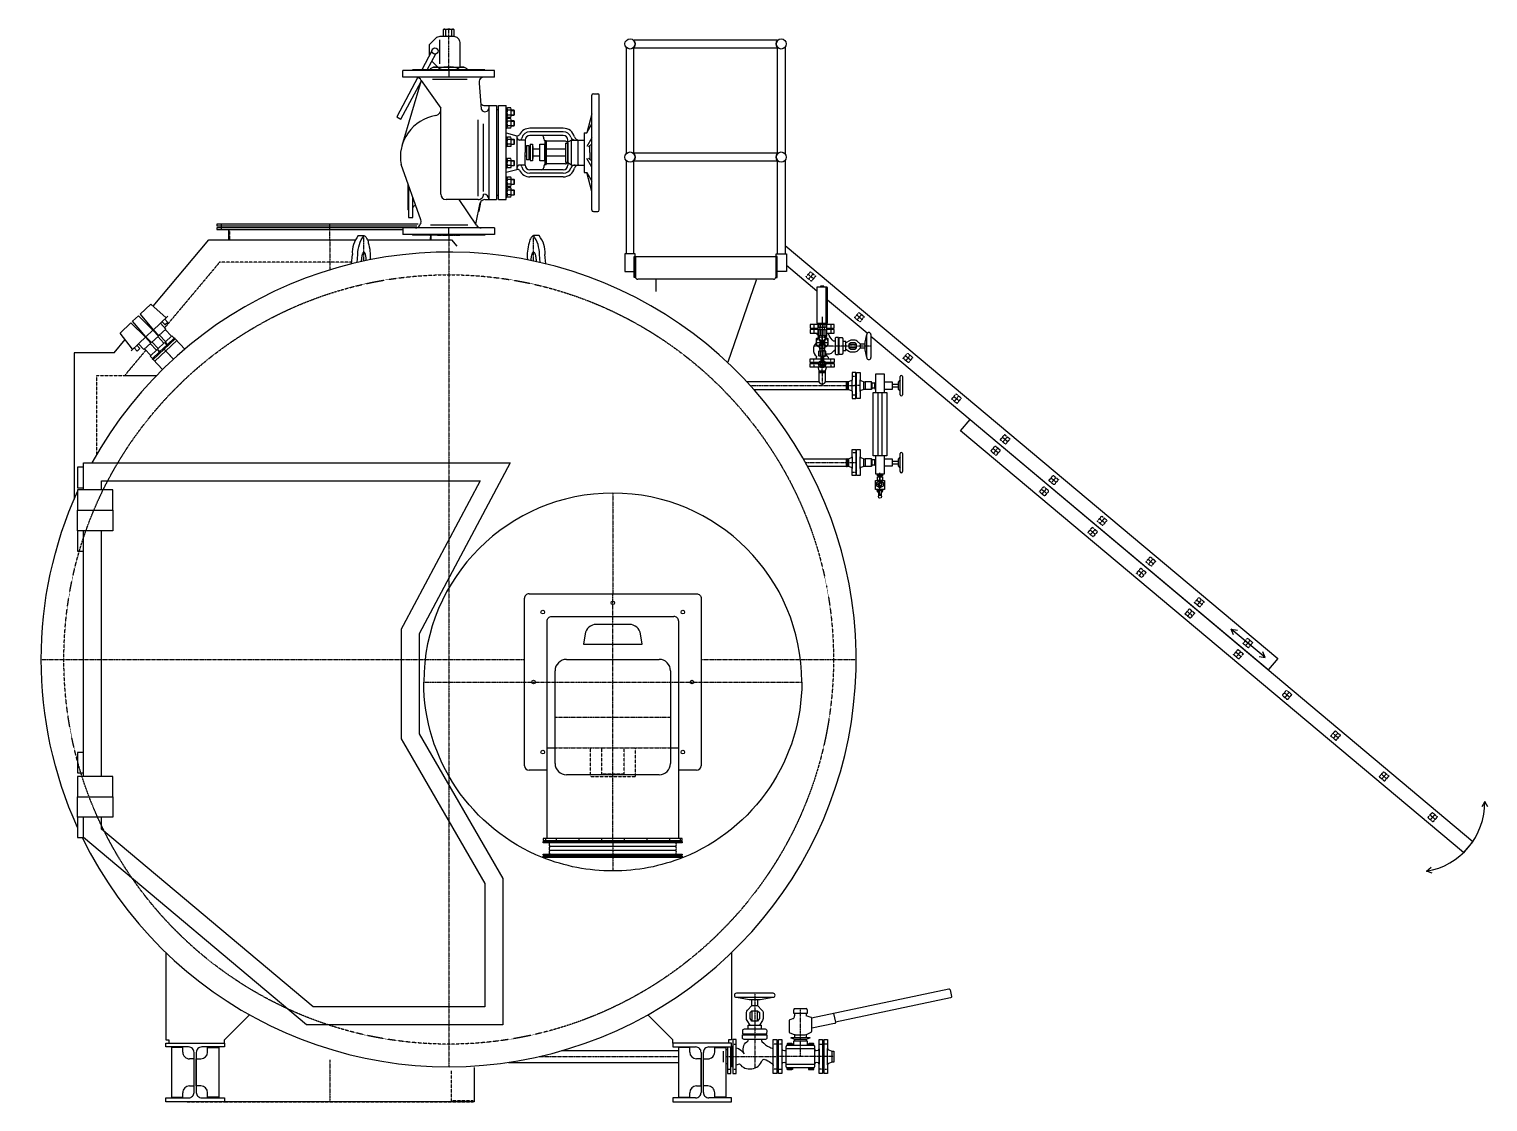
# Model space of a CAD drawing. Extents: x -1853 to 4591, y 0 to 4740.
import ezdxf

# ---------------------------------------------------------------- set-up
doc = ezdxf.new("R2010")
doc.units = 0
doc.linetypes.add('GESTRICHELT2', pattern=[0.375, 0.25, -0.125])
doc.linetypes.add('MITTE', pattern=[2, 1.25, -0.25, 0.25, -0.25])
for name, color, linetype in [('LOOS_L0', 5, 'CONTINUOUS'), ('LOOS_L1', 7, 'GESTRICHELT2'), ('LOOS_L2', 7, 'MITTE')]:
    doc.layers.add(name, color=color, linetype=linetype)

# ---------------------------------------------------------------- blocks, each defined once
blk = doc.blocks.new('LOOS_ECOUS_28BA1')
at = {"layer": 'LOOS_L0'}
for p, q in [((112.5, 152), (112.5, 0)), ((-990, 0), (-1162.5, 0)), ((112.5, 0), (-990, 0))]:
    blk.add_line(p, q, dxfattribs=at)
at = {"layer": 'LOOS_L1'}
for p, q in [((12.5, 5), (12.5, 137.1)), ((-1157.5, 0), (-990, 0)), ((-990, 0), (107.5, 0))]:
    blk.add_line(p, q, dxfattribs=at)
blk.add_lwpolyline([(107.5, 0), (107.5, 5), (12.5, 5)], dxfattribs=at)
at = {"layer": 'LOOS_L2'}
blk.add_line((-525, 186), (-525, 0), dxfattribs=at)
blk = doc.blocks.new('LOOS_ECO_351D1')
at = {"layer": 'LOOS_L0'}
for p, q in [((-1478.181015, 3309.999995), (-1654.999906, 3309.999995)), ((-1654.999906, 3309.999995), (-1654.999906, 2663.735985))]:
    blk.add_line(p, q, dxfattribs=at)
at = {"layer": 'LOOS_L1'}
for p, q in [((-1554.999906, 2862.705317), (-1554.999906, 3209.999995)), ((-1554.999906, 3209.999995), (-1290.662682, 3209.999995))]:
    blk.add_line(p, q, dxfattribs=at)
blk = doc.blocks.new('LOOS_ABGASII_601D1')
at = {"layer": 'LOOS_L0'}
for p, q in [((-135, 3879), (-1024, 3879)), ((-1024, 3879), (-1024, 3871)), ((-1024, 3871), (-140.3, 3871)), ((-1004, 3855), (-1004, 3879)), ((-145.5, 3863), (-1024, 3863)), ((-1024, 3863), (-1024, 3855)), ((-1024, 3855), (-202.8, 3855)), ((-973, 3855), (-973, 3810)), ((-77, 3810), (-77, 3830))]:
    blk.add_line(p, q, dxfattribs=at)
at = {"layer": 'LOOS_L1'}
for p, q in [((-968, 3855), (-968, 3810)), ((-82, 3830), (-82, 3810))]:
    blk.add_line(p, q, dxfattribs=at)
at = {"layer": 'LOOS_L2'}
blk.add_line((-525, 3810), (-525, 3879), dxfattribs=at)
blk = doc.blocks.new('LOOS_ECOHB_5F971')
at = {"layer": 'LOOS_L0'}
for p, q in [((-1305.3, 3516.2), (-1059, 3810)), ((-1059, 3810), (-414.9, 3810)), ((-356.2, 3810), (12.9, 3810)), ((12.9, 3810), (36.3, 3781.8)), ((-1478.2, 3310), (-1429.3, 3368.3))]:
    blk.add_line(p, q, dxfattribs=at)
at = {"layer": 'LOOS_L1'}
for p, q in [((-1012.3, 3710), (-1255, 3420.5)), ((-431.5, 3710), (-1012.3, 3710)), ((-1340.6, 3318.4), (-1428.8, 3213.2)), ((-1428.8, 3213.2), (-1425, 3210)), ((-1425, 3210), (-1290.7, 3210))]:
    blk.add_line(p, q, dxfattribs=at)
at = {"layer": 'LOOS_L2'}
blk.add_line((-525, 3810), (-525, 3679.4), dxfattribs=at)
blk = doc.blocks.new('LOOS_2SIV_4CEC1')
at = {"layer": 'LOOS_L0'}
for p, q in [((-20, 4740), (-24.4, 4737.5)), ((-24.4, 4711.2), (-20, 4708.8)), ((-20, 4740), (-6.7, 4740)), ((24.4, 4711.2), (24.4, 4737.5)), ((-85.1, 4672.1), (-56.7, 4700.8)), ((48.7, 4681.3), (48.7, 4572.8)), ((-48.7, 4572.8), (-73.9, 4598.2)), ((-67.2, 4572.8), (-81.7, 4564.3)), ((81.7, 4560), (81.7, 4564.3)), ((-229.5, 4352.9), (-211.8, 4342.5)), ((-180, 3944), (-177, 3941)), ((-158, 3907.5), (-158, 3949.3)), ((-177, 3907.5), (-158, 3907.5))]:
    blk.add_line(p, q, dxfattribs=at)
for points in [[(-158, 3949.3, -0.154575), (-155.8, 3956.5)], [(-155.8, 3956.5, -0.170511), (-149.9, 3960.8)]]:
    blk.add_lwpolyline(points, format="xyb", dxfattribs=at)
blk = doc.blocks.new('LOOS_SIV_3A121')
at = {"layer": 'LOOS_L0'}
for p, q in [((-37.4, 4708.8), (21.5, 4708.8)), ((-20, 4740), (20, 4740)), ((-12.2, 4711.2), (-12.2, 4737.6)), ((12.2, 4737.6), (12.2, 4711.2)), ((-74.2, 4643.9), (-119, 4560)), ((-41.2, 4692.9), (-41.2, 4586.7)), ((48.7, 4681.3), (48.7, 4572.8)), ((-94.5, 4560), (-56.3, 4630.9)), ((-48.7, 4572.8), (-73.9, 4598.2)), ((-135.9, 4528.3), (-229.5, 4352.9)), ((-67.2, 4572.8), (-81.7, 4564.3)), ((-81.7, 4564.3), (-81.7, 4560)), ((-67.2, 4572.8), (67.2, 4572.8)), ((-40.9, 4560), (-40.9, 4564.7)), ((40.9, 4564.7), (40.9, 4560)), ((81.7, 4564.3), (67.2, 4572.8)), ((81.7, 4560), (81.7, 4564.3)), ((-211.8, 4342.5), (-122.3, 4508.5)), ((-229.5, 4352.9), (-211.8, 4342.5)), ((-180, 4057), (-180, 3944)), ((-177, 4048.7), (-177, 3907.5)), ((-158, 3907.5), (-158, 3996.2)), ((-180, 3944), (-177, 3941)), ((-149.9, 3960.8), (-145.6, 3962)), ((130.8, 3934.5), (135.2, 3935.6)), ((135.2, 3935.6), (142.6, 3976)), ((-177, 3907.5), (-158, 3907.5))]:
    blk.add_line(p, q, dxfattribs=at)
for points in [[(-56.7, 4700.8, -0.200101), (-37.4, 4708.8)], [(-12.2, 4737.6, 0.153203), (-12.3, 4738.1, 0.114642), (-12.8, 4738.5, 0.136835), (-14.5, 4739.3, 0.101558), (-20, 4740)], [(-20, 4708.8, 0.101655), (-14.5, 4709.5, 0.136796), (-12.8, 4710.3, 0.114506), (-12.3, 4710.8, 0.152874), (-12.2, 4711.2)], [(0, 4740, 0.090893), (-8.6, 4739.3, 0.142599), (-11.3, 4738.5, 0.13611), (-12, 4738.1, 0.223375), (-12.2, 4737.6)], [(-12.2, 4711.2, 0.223016), (-12, 4710.8, 0.13604), (-11.3, 4710.3, 0.1426), (-8.6, 4709.5, 0.090948), (0, 4708.8)], [(12.2, 4737.6, 0.223373), (12, 4738.1, 0.136103), (11.3, 4738.5, 0.142592), (8.6, 4739.3, 0.090887), (0, 4740)], [(0, 4708.8, 0.090932), (8.6, 4709.5, 0.142573), (11.3, 4710.3, 0.136001), (12, 4710.8, 0.222944), (12.2, 4711.2)], [(20, 4740, 0.101545), (14.5, 4739.3, 0.136822), (12.8, 4738.5, 0.114633), (12.3, 4738.1, 0.15314), (12.2, 4737.6)], [(12.2, 4711.2, 0.152904), (12.3, 4710.8, 0.114527), (12.8, 4710.3, 0.136828), (14.5, 4709.5, 0.101678), (20, 4708.8)], [(21.5, 4708.8, -0.200193), (40.7, 4700.8, -0.197631), (48.7, 4681.3)], [(-40.9, 4564.7, 0.153011), (-41.4, 4566.3, 0.11456), (-42.9, 4567.8, 0.136812), (-48.6, 4570.4, 0.101597), (-67.2, 4572.8)], [(0, 4572.8, 0.09092), (-28.9, 4570.4, 0.142606), (-37.8, 4567.8, 0.136085), (-40.1, 4566.3, 0.223212), (-40.9, 4564.7)], [(40.9, 4564.7, 0.223206), (40.1, 4566.3, 0.136094), (37.8, 4567.8, 0.142615), (28.9, 4570.4, 0.090925), (0, 4572.8)], [(67.2, 4572.8, 0.101588), (48.6, 4570.4, 0.136794), (42.9, 4567.8, 0.114545), (41.4, 4566.3, 0.153), (40.9, 4564.7)], [(-158, 3949.3, -0.154581), (-155.8, 3956.5, -0.170523), (-149.9, 3960.8)]]:
    blk.add_lwpolyline(points, format="xyb", dxfattribs=at)
for points in [[(-20, 4740), (-24.4, 4737.5), (-24.4, 4711.2), (-20, 4708.8)], [(20, 4708.8), (24.4, 4711.2), (24.4, 4737.5), (20, 4740)], [(-85.1, 4624.7), (-85.1, 4672.1), (-56.7, 4700.8)]]:
    blk.add_lwpolyline(points, dxfattribs=at)
blk.add_circle((-60.6, 4643.9), 13.6, dxfattribs=at)
at = {"layer": 'LOOS_L2'}
blk.add_line((0, 4560), (0, 4740), dxfattribs=at)
blk = doc.blocks.new('LOOS_DAMPFVENTIL_29DF1')
at = {"layer": 'LOOS_L0'}
for p, q in [((-121.1, 4513.5), (-206.8, 4224.2)), ((202.5, 4557), (-202.5, 4557)), ((-202.5, 4528), (-202.5, 4557)), ((202.5, 4528), (-202.5, 4528)), ((160.3, 4560), (-159.7, 4560)), ((-159.7, 4557), (-159.7, 4560)), ((-121.1, 4513.5), (-35.4, 4390.7)), ((80.9, 4517.2), (-71.9, 4517.2)), ((0, 4560), (0, 4528)), ((160.3, 4557), (160.3, 4560)), ((202.5, 4528), (202.5, 4557)), ((134.2, 4501), (143.9, 4386.1)), ((632.5, 3941.3), (632.5, 4448.3)), ((639, 4454.8), (658.5, 4454.8)), ((665, 3941.3), (665, 4448.3)), ((160.3, 4402.5), (211.8, 4402.5)), ((178.3, 3987.4), (178.3, 4402.5)), ((211.8, 4402.5), (211.8, 3987.5)), ((219.7, 4384.5), (211.8, 4384.5)), ((219.7, 3987.5), (219.7, 4402.5)), ((219.7, 4402.5), (253.2, 4402.5)), ((253.2, 4393.3), (253.2, 4402.5)), ((253.2, 4393.3), (257.2, 4393.3)), ((253.2, 4349.3), (253.2, 4393.3)), ((253.2, 4349.3), (253.2, 4393.3)), ((257.2, 4393.3), (257.2, 4386.9)), ((257.2, 4386.9), (257.2, 4355.7)), ((257.2, 4386.9), (257.2, 4355.7)), ((274.4, 4392.1), (259.1, 4392.1)), ((276.2, 4355.7), (276.2, 4386.9)), ((276.2, 4383.3), (287.6, 4383.3)), ((287.6, 4383.3), (289.4, 4381.4)), ((287.6, 4383.3), (287.6, 4359.3)), ((-35.5, 4011.5), (-35.5, 4378.9)), ((130.3, 4002.5), (130.3, 4339.6)), ((154.3, 4023.5), (154.3, 4321.6)), ((257.2, 4349.3), (253.2, 4349.3)), ((253.2, 4346), (253.2, 4349.3)), ((253.2, 4302), (253.2, 4346)), ((253.2, 4302), (253.2, 4346)), ((253.2, 4346), (257.2, 4346)), ((257.2, 4355.7), (257.2, 4349.3)), ((257.2, 4346), (257.2, 4339.6)), ((257.2, 4339.6), (257.2, 4308.5)), ((257.2, 4339.6), (257.2, 4308.5)), ((274.4, 4381.7), (259.1, 4381.7)), ((274.4, 4360.9), (259.1, 4360.9)), ((274.4, 4350.5), (259.1, 4350.5)), ((274.4, 4344.8), (259.1, 4344.8)), ((274.4, 4334.4), (259.1, 4334.4)), ((276.2, 4381.4), (289.4, 4381.4)), ((276.2, 4361.1), (289.4, 4361.1)), ((287.6, 4359.3), (276.2, 4359.3)), ((276.2, 4308.5), (276.2, 4339.6)), ((276.2, 4336), (287.6, 4336)), ((276.2, 4334.2), (289.4, 4334.2)), ((289.4, 4361.1), (287.6, 4359.3)), ((287.6, 4336), (289.4, 4334.2)), ((287.6, 4336), (287.6, 4312)), ((289.4, 4381.4), (289.4, 4361.1)), ((289.4, 4334.2), (289.4, 4313.9)), ((632.5, 4366.7), (609.8, 4282.8)), ((609.8, 4282.8), (632.5, 4321.8)), ((257.2, 4302), (253.2, 4302)), ((253.2, 4264.2), (253.2, 4302)), ((253.2, 4281.5), (301, 4269.5)), ((253.2, 4108.5), (253.2, 4281.5)), ((253.2, 4264.2), (257.2, 4264.2)), ((253.2, 4220.2), (253.2, 4264.2)), ((253.2, 4220.2), (253.2, 4264.2)), ((257.2, 4308.5), (257.2, 4302)), ((257.2, 4264.2), (257.2, 4257.8)), ((257.2, 4257.8), (257.2, 4226.6)), ((257.2, 4257.8), (257.2, 4226.6)), ((274.4, 4313.7), (259.1, 4313.7)), ((274.4, 4303.3), (259.1, 4303.3)), ((274.4, 4263), (259.1, 4263)), ((276.2, 4313.9), (289.4, 4313.9)), ((287.6, 4312), (276.2, 4312)), ((276.2, 4226.6), (276.2, 4257.8)), ((276.2, 4254.2), (287.6, 4254.2)), ((289.4, 4313.9), (287.6, 4312)), ((287.6, 4254.2), (287.6, 4230.2)), ((287.6, 4254.2), (289.4, 4252.4)), ((302.8, 4120.8), (302.8, 4269.2)), ((505.7, 4302.4), (359, 4302.4)), ((505.7, 4286.7), (359, 4286.7)), ((505.7, 4271), (359, 4271)), ((420, 4255.2), (420, 4260.5)), ((598, 4282.8), (598, 4107.2)), ((598, 4282.8), (609.8, 4282.8)), ((632.5, 4259.7), (609.8, 4221.3)), ((253.2, 4169.8), (253.2, 4220.2)), ((257.2, 4220.2), (253.2, 4220.2)), ((257.2, 4226.6), (257.2, 4220.2)), ((274.4, 4252.6), (259.1, 4252.6)), ((274.4, 4231.8), (259.1, 4231.8)), ((274.4, 4221.4), (259.1, 4221.4)), ((276.2, 4252.4), (289.4, 4252.4)), ((276.2, 4232.1), (289.4, 4232.1)), ((287.6, 4230.2), (276.2, 4230.2)), ((289.4, 4232.1), (287.6, 4230.2)), ((289.4, 4252.4), (289.4, 4232.1)), ((338.1, 4250), (312.5, 4250)), ((338.1, 4250), (338.1, 4195)), ((344.1, 4210.7), (338.1, 4210.7)), ((338.1, 4140), (338.1, 4195)), ((344.1, 4226.4), (344.1, 4163.5)), ((344.1, 4226.4), (354.6, 4226.4)), ((354.6, 4226.4), (354.6, 4163.5)), ((354.6, 4221.2), (359.8, 4221.2)), ((359.8, 4231.7), (359.8, 4221.2)), ((359.8, 4231.7), (370.3, 4231.7)), ((359.8, 4221.2), (359.8, 4168.8)), ((359.8, 4221.2), (359.8, 4168.8)), ((370.3, 4231.7), (370.3, 4158.3)), ((372.9, 4221.2), (370.3, 4221.2)), ((372.9, 4168.8), (372.9, 4221.2)), ((403, 4210.7), (372.9, 4210.7)), ((403, 4158.3), (403, 4231.7)), ((403, 4231.7), (423, 4231.7)), ((423, 4231.7), (423, 4158.3)), ((425.3, 4247.4), (425.3, 4142.6)), ((430.5, 4247.4), (425.3, 4247.4)), ((430.5, 4247.4), (430.5, 4142.6)), ((516.1, 4244.8), (430.5, 4244.8)), ((516.1, 4210.7), (430.5, 4210.7)), ((516.1, 4236.9), (516.1, 4153.1)), ((516.1, 4236.9), (526.6, 4236.9)), ((526.6, 4236.9), (526.6, 4250)), ((542.3, 4250), (526.6, 4240.6)), ((526.6, 4236.9), (526.6, 4153.1)), ((526.6, 4236.9), (526.6, 4153.1)), ((526.6, 4153.1), (526.6, 4236.9)), ((542.3, 4140), (542.3, 4250)), ((542.3, 4250), (598, 4250)), ((572, 4140), (572, 4250)), ((632.5, 4232.9), (617.9, 4220.2)), ((623.7, 4195.2), (623.7, 4225.3)), ((623.7, 4194.8), (623.7, 4195.2)), ((623.7, 4195.2), (623.7, 4194.8)), ((623.7, 4194.8), (623.7, 4164.7)), ((-122.5, 3898.1), (-210.7, 4141.9)), ((253.2, 4169.8), (257.2, 4169.8)), ((253.2, 4125.8), (253.2, 4169.8)), ((253.2, 4125.8), (253.2, 4169.8)), ((257.2, 4125.8), (253.2, 4125.8)), ((253.2, 4088), (253.2, 4125.8)), ((257.2, 4169.8), (257.2, 4163.4)), ((257.2, 4163.4), (257.2, 4132.2)), ((257.2, 4163.4), (257.2, 4132.2)), ((257.2, 4132.2), (257.2, 4125.8)), ((274.4, 4168.6), (259.1, 4168.6)), ((274.4, 4158.2), (259.1, 4158.2)), ((274.4, 4137.4), (259.1, 4137.4)), ((274.4, 4127), (259.1, 4127)), ((276.2, 4132.2), (276.2, 4163.4)), ((276.2, 4159.8), (287.6, 4159.8)), ((276.2, 4157.9), (289.4, 4157.9)), ((276.2, 4137.6), (289.4, 4137.6)), ((287.6, 4135.8), (276.2, 4135.8)), ((287.6, 4159.8), (289.4, 4157.9)), ((287.6, 4159.8), (287.6, 4135.8)), ((289.4, 4137.6), (287.6, 4135.8)), ((289.4, 4157.9), (289.4, 4137.6)), ((338.1, 4140), (312.5, 4140)), ((344.1, 4179.3), (338.1, 4179.3)), ((354.6, 4163.5), (344.1, 4163.5)), ((359.8, 4168.8), (354.6, 4168.8)), ((359.8, 4168.8), (359.8, 4158.3)), ((370.3, 4158.3), (359.8, 4158.3)), ((370.3, 4168.8), (372.9, 4168.8)), ((403, 4179.3), (372.9, 4179.3)), ((423, 4158.3), (403, 4158.3)), ((420, 4134.7), (420, 4129.5)), ((425.3, 4142.6), (430.5, 4142.6)), ((516.1, 4179.3), (430.5, 4179.3)), ((516.1, 4145.2), (430.5, 4145.2)), ((516.1, 4153.1), (526.6, 4153.1)), ((526.6, 4153.1), (526.6, 4140)), ((542.3, 4140), (526.6, 4149.4)), ((542.3, 4140), (598, 4140)), ((632.5, 4130.3), (609.8, 4168.7)), ((632.5, 4157.1), (617.9, 4169.8)), ((253.2, 4108.5), (301, 4120.5)), ((253.2, 4088), (257.2, 4088)), ((253.2, 4044), (253.2, 4088)), ((253.2, 4044), (253.2, 4088)), ((257.2, 4088), (257.2, 4081.5)), ((257.2, 4081.5), (257.2, 4050.4)), ((257.2, 4081.5), (257.2, 4050.4)), ((274.4, 4086.7), (259.1, 4086.7)), ((274.4, 4076.3), (259.1, 4076.3)), ((276.2, 4050.4), (276.2, 4081.5)), ((276.2, 4078), (287.6, 4078)), ((276.2, 4076.1), (289.4, 4076.1)), ((287.6, 4078), (289.4, 4076.1)), ((287.6, 4078), (287.6, 4054)), ((289.4, 4076.1), (289.4, 4055.8)), ((505.7, 4119), (359, 4119)), ((505.7, 4103.3), (359, 4103.3)), ((505.7, 4087.6), (359, 4087.6)), ((598, 4107.2), (609.8, 4107.2)), ((609.8, 4107.2), (632.5, 4068.2)), ((632.5, 4023.3), (609.8, 4107.2)), ((219.7, 4005.5), (211.8, 4005.5)), ((257.2, 4044), (253.2, 4044)), ((253.2, 4040.7), (253.2, 4044)), ((253.2, 3996.7), (253.2, 4040.7)), ((253.2, 3996.7), (253.2, 4040.7)), ((253.2, 4040.7), (257.2, 4040.7)), ((257.2, 3996.7), (253.2, 3996.7)), ((253.2, 3987.5), (253.2, 3996.7)), ((257.2, 4050.4), (257.2, 4044)), ((257.2, 4040.7), (257.2, 4034.3)), ((257.2, 4034.3), (257.2, 4003.1)), ((257.2, 4034.3), (257.2, 4003.1)), ((257.2, 4003.1), (257.2, 3996.7)), ((274.4, 4055.6), (259.1, 4055.6)), ((274.4, 4045.2), (259.1, 4045.2)), ((274.4, 4039.5), (259.1, 4039.5)), ((274.4, 4029.1), (259.1, 4029.1)), ((274.4, 4008.3), (259.1, 4008.3)), ((274.4, 3997.9), (259.1, 3997.9)), ((276.2, 4055.8), (289.4, 4055.8)), ((287.6, 4054), (276.2, 4054)), ((276.2, 4003.1), (276.2, 4034.3)), ((276.2, 4030.7), (287.6, 4030.7)), ((276.2, 4028.9), (289.4, 4028.9)), ((276.2, 4008.6), (289.4, 4008.6)), ((287.6, 4006.7), (276.2, 4006.7)), ((289.4, 4055.8), (287.6, 4054)), ((287.6, 4030.7), (287.6, 4006.7)), ((287.6, 4030.7), (289.4, 4028.9)), ((289.4, 4008.6), (287.6, 4006.7)), ((289.4, 4028.9), (289.4, 4008.6)), ((130.3, 3987.5), (-11.5, 3987.5)), ((122.4, 3874.4), (46.3, 3987.5)), ((120, 3878.8), (138.4, 3973.3)), ((160.3, 3987.5), (211.8, 3987.5)), ((219.7, 3987.5), (253.2, 3987.5)), ((639, 3934.8), (658.5, 3934.8)), ((83.9, 3873.8), (-80.9, 3873.8)), ((202.5, 3862), (-202.5, 3862)), ((-202.5, 3862), (-202.5, 3833)), ((202.5, 3833), (-202.5, 3833)), ((-159.7, 3833), (-159.7, 3830)), ((160.3, 3830), (-159.7, 3830)), ((0, 3830), (0, 3861.8)), ((160.3, 3833), (160.3, 3830)), ((202.5, 3862), (202.5, 3833))]:
    blk.add_line(p, q, dxfattribs=at)
for centre, radius, start, end in [((-142.5, 4505.1), 22.9, 21.5306, 92.88189), ((156.9, 4505), 23, 87.6931, 190.07406), ((639, 4448.3), 6.5, 90, 180), ((658.5, 4448.3), 6.5, 360, 90), ((-61.7, 4385.1), 26.9, 279.84496, 12.05332), ((160.3, 4426.5), 24, 221.74913, 270), ((160.3, 4393.5), 18, 204.33002, 360), ((265.5, 4386.9), 8.27, 141.05529, 218.94734), ((268, 4386.9), 8.27, 321.0516, 38.94577), ((-27.1, 4174.5), 186.5, 99.26712, 190.05682), ((287.5, 4371.3), 30.3, 159.94702, 200.05211), ((265.5, 4355.7), 8.27, 141.05266, 218.94471), ((265.5, 4339.6), 8.27, 141.05266, 218.94471), ((287.5, 4324), 30.3, 159.94789, 200.05211), ((245.9, 4371.3), 30.3, 339.94789, 20.05314), ((268, 4355.7), 8.27, 321.05423, 38.9484), ((268, 4339.6), 8.27, 321.05423, 38.9484), ((245.9, 4324), 30.3, 339.94789, 20.05314), ((265.5, 4308.5), 8.27, 141.05266, 218.94734), ((265.5, 4257.8), 8.27, 141.05266, 218.94471), ((268, 4308.5), 8.27, 321.0516, 38.9484), ((268, 4257.8), 8.27, 321.05423, 38.9484), ((303.6, 4279.7), 10.5, 255.96311, 331.86062), ((313.2, 4260.5), 10.5, 180, 270.00133), ((359, 4250), 52.4, 90, 151.8604), ((313, 4260.5), 10.5, 270, 347.16166), ((359, 4250), 36.7, 90, 167.16046), ((359, 4250), 21, 90, 180), ((409.5, 4260.5), 10.5, 360, 90), ((430.5, 4255.2), 10.5, 180, 240.00048), ((505.7, 4250), 52.4, 15.73667, 90), ((505.7, 4250), 36.7, 20.31024, 90), ((505.7, 4250), 21, 360, 90), ((558.3, 4269.5), 19.5, 200.31038, 270.00072), ((574.9, 4269.5), 19.5, 195.73749, 270), ((287.5, 4242.2), 30.3, 159.94789, 200.05211), ((265.5, 4226.6), 8.27, 141.05266, 218.94734), ((245.9, 4242.2), 30.3, 339.94789, 20.05314), ((268, 4226.6), 8.27, 321.0516, 38.9484), ((516.1, 4234.3), 10.5, 14.47847, 90), ((265.5, 4163.4), 8.27, 141.05266, 218.94734), ((287.5, 4147.8), 30.3, 159.94789, 200.05298), ((265.5, 4132.2), 8.27, 141.05529, 218.94734), ((268, 4163.4), 8.27, 321.0516, 38.9484), ((245.9, 4147.8), 30.3, 339.94702, 20.05227), ((268, 4132.2), 8.27, 321.0516, 38.94577), ((313.2, 4129.5), 10.5, 90, 180), ((313, 4129.5), 10.5, 12.83834, 90), ((359, 4140), 36.7, 192.83954, 270), ((359, 4140), 21, 180, 270), ((409.5, 4129.5), 10.5, 270, 360), ((430.5, 4134.7), 10.5, 119.99952, 180), ((505.7, 4140), 21, 270.00067, 360), ((505.7, 4140), 36.7, 270.00038, 339.68976), ((505.7, 4140), 52.4, 270.00027, 344.26384), ((516.1, 4155.7), 10.5, 270.00133, 345.52153), ((558.3, 4120.5), 19.5, 90, 159.68962), ((574.9, 4120.5), 19.5, 90, 164.26389), ((265.5, 4081.5), 8.27, 141.05266, 218.94734), ((287.5, 4066), 30.3, 159.94789, 200.05298), ((268, 4081.5), 8.27, 321.0516, 38.9484), ((245.9, 4066), 30.3, 339.94702, 20.05227), ((303.6, 4110.3), 10.5, 28.13938, 104.03689), ((359, 4140), 52.4, 208.13973, 270), ((-11.5, 4011.5), 24, 180, 270), ((130.3, 4011.5), 24, 270, 0.00117), ((154.3, 3987.5), 24, 360, 90), ((265.5, 4050.4), 8.27, 141.05529, 218.94734), ((265.5, 4034.3), 8.27, 141.05529, 218.94734), ((287.5, 4018.7), 30.3, 159.94789, 200.05298), ((265.5, 4003.1), 8.27, 141.05266, 218.94471), ((268, 4050.4), 8.27, 321.0516, 38.94577), ((268, 4034.3), 8.27, 321.0516, 38.94577), ((245.9, 4018.7), 30.3, 339.94702, 20.05227), ((268, 4003.1), 8.27, 321.05423, 38.9484), ((160.3, 3963.5), 24, 90, 155.86598), ((639, 3941.3), 6.5, 180, 270.00215), ((658.5, 3941.3), 6.5, 270.00215, 360), ((-165.6, 3898.1), 45.3, 312.95835, 343.36078), ((-141.3, 3891.3), 20, 342.19873, 19.89574), ((143.3, 3885.8), 23.8, 208.47051, 270.63101), ((-146.2, 3884.9), 22.9, 270, 299.70268)]:
    blk.add_arc(centre, radius, start, end, dxfattribs=at)
blk = doc.blocks.new('LOOS_BUEHNE_70AE1')
at = {"layer": 'LOOS_L0'}
for p, q in [((1435, 3635), (835, 3635)), ((915, 3635), (915, 3580.5)), ((1235.2, 3269.8), (1359.7, 3633.2))]:
    blk.add_line(p, q, dxfattribs=at)
for points in [[(825, 3645), (825, 3735), (1445, 3735)], [(1359.7, 3633.2), (1355, 3635), (915, 3635)]]:
    blk.add_lwpolyline(points, dxfattribs=at)
for centre, start, end in [((835, 3645), 180, 270), ((1435, 3645), 270, 360)]:
    blk.add_arc(centre, 10, start, end, dxfattribs=at)
blk = doc.blocks.new('LOOS_KESSEL_65D01')
at = {"layer": 'LOOS_L0'}
for p, q in [((-399.4, 3827.8), (-375, 3827.8)), ((399.4, 3827.8), (375, 3827.8)), ((-428.8, 3703.2), (-425.4, 3745.2)), ((-403.9, 3709.1), (-401.1, 3745.2)), ((403.9, 3709.1), (401.1, 3745.2)), ((428.8, 3703.2), (425.4, 3745.2)), ((-1240.5, 3471.6), (-1307.4, 3409.1)), ((-1403.5, 3319.2), (-1336.6, 3381.7)), ((-1340.3, 3378.3), (-1303.7, 3412.5)), ((-1290.9, 3321.8), (-1318.2, 3351)), ((-1310.9, 3357.9), (-1283.5, 3328.6)), ((-1201.7, 3364.1), (-1298.9, 3273.2)), ((-1258, 3352.5), (-1285.3, 3381.8)), ((-1250.7, 3359.4), (-1278, 3388.6)), ((-1252.4, 3412.5), (-1225.1, 3383.3)), ((-1343.8, 3327.1), (-1316.4, 3297.9)), ((1597.5, 3263), (1634.1, 3263)), ((1619, 3263), (1621, 3265)), ((1621, 3265), (1634.8, 3265)), ((1640.3, 3247), (1629.2, 3247)), ((1665, 3222), (1635, 3222)), ((1636.5, 3225), (1663.4, 3225)), ((1637.7, 3231), (1662.4, 3231)), ((1670.8, 3247), (1659.7, 3247)), ((1665.2, 3265), (1679, 3265)), ((1665.9, 3263), (1702.5, 3263)), ((1679, 3265), (1681, 3263)), ((1635, 3181.9), (1317.1, 3181.9)), ((1757, 3148.2), (1757, 3181.9)), ((1760, 3181.9), (1760, 3148.2)), ((1766, 3148.2), (1766, 3181.9)), ((1782, 3139.3), (1782, 3190.7)), ((1347.7, 3148.2), (1757, 3148.2)), ((1757, 2808.2), (1757, 2841.9)), ((1760, 2841.9), (1760, 2808.2)), ((1766, 2841.9), (1766, 2808.2)), ((1782, 2850.7), (1782, 2799.3)), ((-1614, 1437.8), (-1614, 2524)), ((-1534, 1437.8), (-1534, 2524)), ((1433, 480), (1271, 480)), ((1271, 462), (1433, 462)), ((1339.8, 425.4), (1339.8, 451.9)), ((1364.2, 451.9), (1364.2, 425.4)), ((1602.6, 371.8), (2209.1, 499)), ((2217.4, 459.9), (1708.7, 351.7)), ((2215, 495.1), (2221.3, 465.8)), ((1315.4, 368.9), (1315.4, 394.2)), ((1339.8, 402.3), (1339.8, 356.6)), ((1364.2, 356.6), (1364.2, 402.3)), ((1388.6, 394.2), (1388.6, 368.9)), ((1529, 412), (1579, 412)), ((1579, 390), (1579.6, 380.7)), ((1700.4, 390.9), (1708.7, 351.7)), ((1331.7, 339.5), (1318.1, 359.8)), ((1372.3, 370.7), (1372.3, 370.7)), ((1385.9, 359.8), (1372.3, 339.5)), ((1504, 358.2), (1504, 309.2)), ((1522.7, 368), (1507.4, 363)), ((1600.7, 373), (1579.6, 380.7)), ((1604, 313), (1604, 368.3)), ((1704.9, 345.8), (1604, 326.1)), ((1399.6, 320.6), (1304.7, 320.6)), ((1399.3, 275.9), (1304.7, 275.9)), ((1497, 257.8), (1516.3, 257.8)), ((1507.3, 304.5), (1525.7, 297.8)), ((1514.4, 285), (1593.6, 285)), ((1529, 285), (1529, 296.9)), ((1529, 270), (1529, 275)), ((1532.5, 296.6), (1574, 296.6)), ((1579, 297.2), (1579, 285)), ((1579, 275), (1579, 270)), ((1583.4, 299), (1601.4, 308.6)), ((1592, 257.8), (1611.3, 257.8)), ((-1125, 41.5), (-1125, 218.5)), ((-1115, 218.5), (-1115, 41.5)), ((1015, 225.5), (498.9, 225.5)), ((1115, 218.5), (1115, 41.5)), ((1125, 41.5), (1125, 218.5)), ((1212, 224.2), (1212, 175.9)), ((1228.2, 230.5), (1225, 229.3)), ((1232, 242.5), (1232, 236.1)), ((1232, 236.1), (1232, 163.9)), ((1472, 234.1), (1472, 165.9)), ((1476.4, 228.3), (1484, 226.3)), ((1491.5, 155), (1491.5, 245)), ((1491.5, 235), (1616.5, 235)), ((1496.5, 250), (1611.5, 250)), ((1516.3, 250), (1497, 250)), ((1500.8, 251.2), (1500.8, 256.7)), ((1512.5, 256.7), (1512.5, 251.2)), ((1611.3, 250), (1592, 250)), ((1595.8, 251.2), (1595.8, 256.7)), ((1607.5, 256.7), (1607.5, 251.2)), ((1616.5, 245), (1616.5, 155)), ((1624, 226.3), (1631.6, 228.3)), ((1636, 234.1), (1636, 165.9)), ((1674, 163.9), (1674, 236.1)), ((1694, 175.9), (1694, 224.2)), ((264.4, 174.5), (1015, 174.5)), ((1225, 170.8), (1228.2, 169.5)), ((1484, 173.7), (1476.4, 171.7)), ((1616.5, 165), (1491.5, 165)), ((1611.5, 150), (1496.5, 150)), ((1516.3, 150), (1497, 150)), ((1497, 142.2), (1516.3, 142.2)), ((1500.8, 148.9), (1500.8, 143.4)), ((1512.5, 143.4), (1512.5, 148.9)), ((1591.7, 150), (1611, 150)), ((1611, 142.2), (1591.7, 142.2)), ((1595.5, 143.4), (1595.5, 148.9)), ((1607.2, 148.9), (1607.2, 143.4)), ((1631.6, 171.7), (1624, 173.7))]:
    blk.add_line(p, q, dxfattribs=at)
for points in [[(-401.1, 3745.2, -0.155956), (-375, 3827.8)], [(-375, 3827.8, -0.177058), (-369.6, 3825.7, -0.123587), (-364.4, 3819.6, -0.139641), (-355.5, 3796.5, -0.096852), (-347.6, 3721.1)], [(375, 3827.8, 0.177058), (369.6, 3825.7, 0.123587), (364.4, 3819.6, 0.139641), (355.5, 3796.5, 0.096852), (347.6, 3721.1)], [(401.1, 3745.2, 0.155956), (375, 3827.8)], [(1633.1, 3244, 0.165085), (1631.6, 3246.2, 0.165104), (1629.2, 3247)], [(1670.8, 3247, 0.165074), (1668.4, 3246.2, 0.165112), (1666.9, 3244)], [(1782, 3190.7, -0.151618), (1781.3, 3188.5, -0.151639), (1779.4, 3187)], [(1779.4, 3143, -0.151639), (1781.3, 3141.5, -0.151636), (1782, 3139.3)], [(1779.4, 2847, 0.151621), (1781.3, 2848.5, 0.151629), (1782, 2850.7)], [(1782, 2799.3, 0.1516), (1781.3, 2801.5, 0.151593), (1779.4, 2803)], [(-1640, 1213, -0.215649), (-1640.1, 2696.7)], [(414.2, 1080.1, -0.149779), (33.4, 1387.2, -0.149779), (-110, 1855.1)], [(1560, 1855.1, -0.149779), (1416.7, 1387.2, -0.149779), (1035.8, 1080.1)], [(725, 1020.1, -0.095642), (414.2, 1080.1)], [(1035.8, 1080.1, -0.095642), (725, 1020.1)], [(2209.1, 499, -0.19891), (2212.9, 498.3, -0.198906), (2215, 495.1)], [(2221.3, 465.8, -0.198904), (2220.6, 462, -0.198908), (2217.4, 459.9)], [(1315.4, 394.2, -0.198697), (1320.1, 405.7)], [(1383.9, 405.7, -0.198661), (1388.6, 394.2)], [(1522.7, 368, 0.208861), (1525.2, 370.2, 0.115419), (1527.2, 375.1, 0.097879), (1529, 390)], [(1318.1, 359.8, -0.14774), (1315.4, 368.9)], [(1388.6, 368.9, -0.147915), (1385.9, 359.8)], [(1507.4, 363, 0.158055), (1505, 361.1, 0.158022), (1504, 358.2)], [(1604, 368.3, 0.153903), (1603.1, 371.2, 0.153915), (1600.7, 373)], [(1708.7, 351.7, -0.198907), (1708, 348, -0.198911), (1704.9, 345.8)], [(1304.7, 320.6, 0.199165), (1299.9, 318.6, 0.198648), (1298, 313.8)], [(1304.7, 275.9, -0.1992), (1299.9, 277.9, -0.198614), (1298, 282.7)], [(1305.2, 211.6, -0.160209), (1302, 241.6, -0.18523), (1317.2, 265.1)], [(1317.2, 265.1, 0.137044), (1322, 268.7, 0.120216), (1323, 270.5, 0.160208), (1323, 272.1)], [(1323, 272.1, 0.142847), (1321.1, 274.9, 0.172057), (1318.2, 275.9)], [(1382.5, 271.7, 0.152454), (1382.4, 268.8, 0.152859), (1384, 266.4)], [(1385.8, 275.9, 0.160003), (1384.9, 275.6, 0.108974), (1384.1, 274.8, 0.117613), (1382.5, 271.7)], [(1384, 266.4, 0.11967), (1418.5, 241.7, 0.182016), (1429.5, 237.3, 0.189738), (1432.7, 237.5, 0.130778), (1433.6, 238.2, 0.12505), (1434, 239.3)], [(1406, 282.7, -0.198635), (1404.1, 277.9, -0.199198), (1399.3, 275.9)], [(1406.3, 314.1, 0.19268), (1404.3, 318.7, 0.193297), (1399.6, 320.6)], [(1500.7, 256.7, 0.154394), (1500.6, 256.9, 0.115125), (1500.4, 257.1, 0.137018), (1499.6, 257.5, 0.101273), (1496.9, 257.8)], [(1506.5, 257.8, 0.090761), (1502.4, 257.5, 0.142664), (1501.1, 257.1, 0.136444), (1500.8, 256.9, 0.224854), (1500.7, 256.7)], [(1504, 309.2, 0.153879), (1504.9, 306.3, 0.153864), (1507.3, 304.5)], [(1512.3, 256.7, 0.224932), (1512.2, 256.9, 0.136473), (1511.9, 257.1, 0.142715), (1510.6, 257.5, 0.090772), (1506.5, 257.8)], [(1516.1, 257.8, 0.101274), (1513.4, 257.5, 0.136931), (1512.6, 257.1, 0.115048), (1512.4, 256.9, 0.154238), (1512.3, 256.7)], [(1513.6, 281.2, -0.174272), (1512.6, 282.1, -0.174299), (1512.4, 283.4, -0.174294), (1513.1, 284.6, -0.174273), (1514.4, 285)], [(1525.7, 297.8, 0.087513), (1532.5, 296.6)], [(1574, 296.6, 0.12374), (1583.4, 299)], [(1595.7, 256.7, 0.154401), (1595.6, 256.9, 0.115125), (1595.4, 257.1, 0.137016), (1594.6, 257.5, 0.101267), (1591.9, 257.8)], [(1593.6, 285, -0.17428), (1594.9, 284.6, -0.174309), (1595.6, 283.4, -0.174306), (1595.4, 282.1, -0.174276), (1594.4, 281.2)], [(1601.5, 257.8, 0.090765), (1597.4, 257.5, 0.142667), (1596.1, 257.1, 0.136447), (1595.8, 256.9, 0.224852), (1595.7, 256.7)], [(1601.4, 308.6, 0.135639), (1603.3, 310.4, 0.135602), (1604, 313)], [(1607.3, 256.7, 0.224959), (1607.2, 256.9, 0.136489), (1606.9, 257.1, 0.142728), (1605.6, 257.5, 0.09078), (1601.5, 257.8)], [(1611.1, 257.8, 0.101264), (1608.4, 257.5, 0.136913), (1607.6, 257.1, 0.11503), (1607.4, 256.9, 0.154217), (1607.3, 256.7)], [(1232, 236.1, -0.150718), (1231, 232.7, -0.15072), (1228.2, 230.5)], [(1270, 239.3, -0.196321), (1305.2, 211.6)], [(1472, 234.1, 0.16511), (1473.2, 230.5, 0.165132), (1476.4, 228.3)], [(1484, 226.3, 0.220322), (1489.3, 228.9, 0.179617), (1491.5, 235)], [(1496.9, 250, 0.101338), (1499.6, 250.4, 0.137004), (1500.4, 250.7, 0.115048), (1500.6, 251, 0.154189), (1500.7, 251.2)], [(1500.7, 251.2, 0.224591), (1500.8, 251, 0.136389), (1501.1, 250.7, 0.142657), (1502.4, 250.4, 0.090791), (1506.5, 250)], [(1506.5, 250, 0.090774), (1510.6, 250.4, 0.142699), (1511.9, 250.7, 0.136437), (1512.2, 251, 0.224815), (1512.3, 251.2)], [(1512.3, 251.2, 0.154189), (1512.4, 251, 0.115032), (1512.6, 250.7, 0.136933), (1513.4, 250.4, 0.101297), (1516.1, 250)], [(1591.9, 250, 0.101346), (1594.6, 250.4, 0.137012), (1595.4, 250.7, 0.115052), (1595.6, 251, 0.154188), (1595.7, 251.2)], [(1595.7, 251.2, 0.224587), (1595.8, 251, 0.136384), (1596.1, 250.7, 0.142651), (1597.4, 250.4, 0.090787), (1601.5, 250)], [(1601.5, 250, 0.090778), (1605.6, 250.4, 0.142705), (1606.9, 250.7, 0.136442), (1607.2, 251, 0.224819), (1607.3, 251.2)], [(1607.3, 251.2, 0.15419), (1607.4, 251, 0.115028), (1607.6, 250.7, 0.136926), (1608.4, 250.4, 0.10129), (1611.1, 250)], [(1611.5, 250, -0.198879), (1615, 248.6, -0.198961), (1616.5, 245)], [(1616.5, 235, 0.179577), (1618.7, 228.9, 0.220299), (1624, 226.3)], [(1631.6, 228.3, 0.165122), (1634.8, 230.5, 0.16511), (1636, 234.1)], [(1674, 236.1, 0.150716), (1675, 232.7, 0.150717), (1677.8, 230.5)], [(1228.2, 169.5, -0.150726), (1231, 167.3, -0.150728), (1232, 163.9)], [(1270, 160.9, -0.238286), (1275.3, 165.7, -0.105549), (1284.9, 167.6)], [(1284.9, 167.6, 0.136186), (1308.8, 149.3, 0.134621), (1339, 145.9, 0.131457), (1367.1, 158.3, 0.129916), (1385.5, 183.2)], [(1385.5, 183.2, -0.201033), (1389.8, 187.7, -0.201459), (1396.1, 187.8)], [(1396.1, 187.8, -0.081221), (1422.3, 173.8, -0.101632), (1430.5, 166.8, -0.191062), (1434, 160.9)], [(1476.4, 171.7, 0.165159), (1473.2, 169.6, 0.165122), (1472, 165.9)], [(1491.5, 165, 0.179657), (1489.3, 171.2, 0.220261), (1484, 173.7)], [(1496.5, 150, -0.198965), (1493, 151.5, -0.1989), (1491.5, 155)], [(1496.9, 150, -0.10129), (1499.6, 149.7, -0.137001), (1500.4, 149.3, -0.115085), (1500.6, 149.1, -0.154304), (1500.7, 148.9)], [(1500.7, 143.4, -0.154158), (1500.6, 143.2, -0.115025), (1500.4, 142.9, -0.136983), (1499.6, 142.6, -0.101328), (1496.9, 142.2)], [(1500.7, 148.9, -0.224757), (1500.8, 149.1, -0.136429), (1501.1, 149.3, -0.142667), (1502.4, 149.7, -0.090777), (1506.5, 150)], [(1506.5, 142.2, -0.090794), (1502.4, 142.6, -0.142656), (1501.1, 142.9, -0.136385), (1500.8, 143.2, -0.224566), (1500.7, 143.4)], [(1506.5, 150, -0.09076), (1510.6, 149.7, -0.14271), (1511.9, 149.3, -0.136477), (1512.2, 149.1, -0.224982), (1512.3, 148.9)], [(1512.3, 143.4, -0.224765), (1512.2, 143.2, -0.136434), (1511.9, 142.9, -0.142705), (1510.6, 142.6, -0.090786), (1506.5, 142.2)], [(1512.3, 148.9, -0.154319), (1512.4, 149.1, -0.115089), (1512.6, 149.3, -0.136954), (1513.4, 149.7, -0.101267), (1516.1, 150)], [(1516.1, 142.2, -0.101322), (1513.4, 142.6, -0.136934), (1512.6, 142.9, -0.115011), (1512.4, 143.2, -0.154123), (1512.3, 143.4)], [(1595.7, 148.9, 0.15442), (1595.6, 149.1, 0.115131), (1595.4, 149.3, 0.137018), (1594.6, 149.7, 0.101263), (1591.9, 150)], [(1591.9, 142.2, 0.101325), (1594.6, 142.6, 0.13701), (1595.4, 142.9, 0.115067), (1595.6, 143.2, 0.154237), (1595.7, 143.4)], [(1601.5, 150, 0.090763), (1597.4, 149.7, 0.142668), (1596.1, 149.3, 0.136451), (1595.8, 149.1, 0.224877), (1595.7, 148.9)], [(1595.7, 143.4, 0.224677), (1595.8, 143.2, 0.136405), (1596.1, 142.9, 0.142656), (1597.4, 142.6, 0.090779), (1601.5, 142.2)], [(1607.3, 148.9, 0.224888), (1607.2, 149.1, 0.136473), (1606.9, 149.3, 0.142724), (1605.6, 149.7, 0.090786), (1601.5, 150)], [(1601.5, 142.2, 0.0908), (1605.6, 142.6, 0.142705), (1606.9, 142.9, 0.136414), (1607.2, 143.2, 0.224654), (1607.3, 143.4)], [(1611.1, 150, 0.101279), (1608.4, 149.7, 0.136917), (1607.6, 149.3, 0.115024), (1607.4, 149.1, 0.15419), (1607.3, 148.9)], [(1607.3, 143.4, 0.154066), (1607.4, 143.2, 0.114978), (1607.6, 142.9, 0.13691), (1608.4, 142.6, 0.10132), (1611.1, 142.2)], [(1624, 173.7, 0.220249), (1618.7, 171.2, 0.179626), (1616.5, 165)], [(1636, 165.9, 0.165065), (1634.8, 169.6, 0.165159), (1631.6, 171.7)], [(1677.8, 169.5, 0.150726), (1675, 167.3, 0.150729), (1674, 163.9)]]:
    blk.add_lwpolyline(points, format="xyb", dxfattribs=at)
for points in [[(-363.9, 3717.8), (-364, 3719.8), (-364.2, 3722.6), (-364.6, 3725.9), (-364.9, 3728.5), (-365.3, 3731.5), (-365.6, 3733.9), (-366, 3736.2), (-366.3, 3737.7), (-366.6, 3738.8), (-367, 3741), (-367.4, 3742.3), (-367.6, 3743.3), (-368.1, 3744.9), (-368.3, 3745.7), (-368.9, 3747.4), (-369.7, 3749.5), (-370.6, 3751.4), (-371.3, 3752.6), (-372.2, 3753.7), (-372.9, 3754.4), (-373.9, 3755), (-375, 3755.2), (-377.1, 3754.4), (-378.1, 3753.3), (-379.2, 3751.7), (-380, 3750.1), (-381, 3747.6), (-381.7, 3745.7), (-382.2, 3744), (-382.8, 3741.9), (-383.2, 3739.8), (-383.7, 3737.5), (-384.1, 3735.3), (-384.4, 3733.6), (-384.7, 3731.5), (-385.1, 3729), (-385.5, 3725.3), (-385.7, 3723.3), (-385.9, 3721.1), (-386.1, 3719), (-386.2, 3716.2), (-386.4, 3714.2), (-386.4, 3713)], [(363.9, 3717.8), (364, 3719.8), (364.2, 3722.6), (364.6, 3725.9), (364.9, 3728.5), (365.3, 3731.5), (365.6, 3733.9), (366, 3736.2), (366.3, 3737.7), (366.6, 3738.8), (367, 3741), (367.4, 3742.3), (367.6, 3743.3), (368.1, 3744.9), (368.3, 3745.7), (368.9, 3747.4), (369.7, 3749.5), (370.6, 3751.4), (371.3, 3752.6), (372.2, 3753.7), (372.9, 3754.4), (373.9, 3755), (375, 3755.2), (377.1, 3754.4), (378.1, 3753.3), (379.2, 3751.7), (380, 3750.1), (381, 3747.6), (381.7, 3745.7), (382.2, 3744), (382.8, 3741.9), (383.2, 3739.8), (383.7, 3737.5), (384.1, 3735.3), (384.4, 3733.6), (384.7, 3731.5), (385.1, 3729), (385.5, 3725.3), (385.7, 3723.3), (385.9, 3721.1), (386.1, 3719), (386.2, 3716.2), (386.4, 3714.2), (386.4, 3713)], [(-1247.8, 3464.8), (-1315.2, 3525.1), (-1363.1, 3480.3), (-1305.2, 3411.1)], [(-1396.2, 3326), (-1451.9, 3397.2), (-1404, 3442), (-1338.8, 3379.7)], [(-1337.4, 3381), (-1396.3, 3449.2), (-1370.7, 3473.1), (-1306.7, 3409.7)], [(-1273.8, 3440.5), (-1249.9, 3414.9), (-1280.6, 3386.2), (-1304.5, 3411.8)], [(-1254.5, 3458.5), (-1240.9, 3443.9), (-1252.5, 3433), (-1266.2, 3447.6)], [(-1370.2, 3350.3), (-1346.3, 3324.7), (-1315.6, 3353.4), (-1339.5, 3379)], [(-1337.4, 3381), (-1313.4, 3355.5), (-1282.7, 3384.2), (-1306.7, 3409.7)], [(-1264.1, 3236.2), (-1305.7, 3280.5), (-1208.5, 3371.4), (-1166.1, 3326)], [(-1275.9, 3315.3), (-1286.1, 3326.2), (-1255.4, 3354.9), (-1245.2, 3344)], [(-1212.3, 3374.7), (-1222.5, 3385.7), (-1253.2, 3357), (-1243, 3346)], [(-1207.8, 3372.1), (-1211.2, 3375.8), (-1244.1, 3345)], [(-1389.5, 3332.3), (-1375.8, 3317.7), (-1364.1, 3328.6), (-1377.8, 3343.2)], [(-1308.7, 3284.5), (-1319, 3295.5), (-1288.3, 3324.2), (-1278, 3313.2)], [(-1306.4, 3279.9), (-1309.8, 3283.5), (-1277, 3314.3)], [(-1273.5, 3310.6), (-1277, 3314.3), (-1244.1, 3345)], [(1629.2, 3247), (1597.5, 3247), (1597.5, 3263)], [(1666.9, 3244), (1663.4, 3231), (1663.4, 3225), (1636.5, 3225), (1636.5, 3231), (1633.1, 3244)], [(1665, 3181.9), (1665, 3222), (1635, 3222), (1635, 3181.9)], [(1702.5, 3263), (1702.5, 3247), (1670.8, 3247)], [(1782, 3139.3), (1782, 3107.5), (1798, 3107.5), (1798, 3222.5), (1782, 3222.5), (1782, 3190.7)], [(1757, 3148.2), (1757, 3181.9), (1665, 3181.9)], [(1779.4, 3187), (1766, 3181.9), (1760, 3181.9), (1760, 3148.2), (1766, 3148.2), (1779.4, 3143)], [(1798, 3201), (1800, 3199), (1800, 3131), (1798, 3129)], [(1566.4, 2841.9), (1757, 2841.9), (1757, 2808.2), (1585, 2808.2)], [(1779.4, 2803), (1766, 2808.2), (1760, 2808.2), (1760, 2841.9), (1766, 2841.9), (1779.4, 2847)], [(1782, 2850.7), (1782, 2882.5), (1798, 2882.5), (1798, 2767.5), (1782, 2767.5), (1782, 2799.3)], [(1798, 2789), (1800, 2791), (1800, 2859), (1798, 2861)], [(-1614, 2704), (-1614, 2824), (271.9, 2824), (-130, 2068.2), (-130, 1625.9), (239, 986.7), (239, 340.5), (-628, 340.5), (-1614, 1167.8), (-1614, 1257.8)], [(-1534, 2704), (-1534, 2744), (138.7, 2744), (-200.6, 2105.7), (-210, 2088.1), (-210, 2068.2), (-210, 1625.9), (-210, 1604.4), (-199.3, 1585.9), (159, 965.3), (159, 420.5), (-598.9, 420.5), (-1534, 1205.1), (-1534, 1257.8)], [(-1250, 659.8), (-1250, 274), (-1236, 274), (-1236, 260), (-990, 260), (-990, 274), (-879.5, 384.5)], [(1250, 659.8), (1250, 274), (1236, 274), (1236, 260), (990, 260), (990, 274), (879.5, 384.5)], [(1271, 462), (1327.6, 451.9), (1376.4, 451.9), (1433, 462)], [(1320.1, 405.7), (1339.8, 425.4), (1364.2, 425.4), (1383.9, 405.7)], [(1584, 407), (1584, 390), (1524, 390), (1524, 407)], [(1323.5, 320.6), (1323.5, 339.5), (1380.5, 339.5), (1380.5, 320.6)], [(1372.3, 370.7), (1372.3, 370.7)], [(1372.3, 370.7), (1372.3, 370.7)], [(-1149, 242.5), (-1250, 242.5), (-1250, 260), (-990, 260), (-990, 242.5), (-1091, 242.5)], [(1149, 242.5), (1250, 242.5), (1250, 260), (990, 260), (990, 242.5), (1091, 242.5)], [(1298, 313.8), (1298, 300.3), (1406, 300.3), (1406.3, 314.1)], [(1298, 282.7), (1298, 296.2), (1406, 296.2), (1406, 282.7)], [(1472, 165.9), (1472, 125), (1457, 125), (1457, 275), (1472, 275), (1472, 234.1)], [(1496.9, 257.8), (1494.8, 256.6), (1494.8, 251.2), (1496.9, 250)], [(1594.4, 281.2), (1579, 275), (1529, 275), (1513.6, 281.2)], [(1516.1, 250), (1518.2, 251.2), (1518.2, 256.6), (1516.1, 257.8)], [(1524, 250), (1524, 270), (1584, 270), (1584, 250)], [(1591.9, 257.8), (1589.8, 256.6), (1589.8, 251.2), (1591.9, 250)], [(1611.1, 250), (1613.2, 251.2), (1613.2, 256.6), (1611.1, 257.8)], [(1674, 163.9), (1674, 125), (1659, 125), (1659, 275), (1674, 275), (1674, 236.1)], [(-1175, 220), (-1175, 240), (-1225, 240), (-1225, 20), (-1175, 20), (-1175, 40)], [(-1065, 220), (-1065, 240), (-1015, 240), (-1015, 20), (-1065, 20), (-1065, 40)], [(1065, 220), (1065, 240), (1015, 240), (1015, 20), (1065, 20), (1065, 40)], [(1175, 220), (1175, 240), (1225, 240), (1225, 20), (1175, 20), (1175, 40)], [(1232, 163.9), (1232, 125), (1247, 125), (1247, 242.5)], [(1247, 153), (1250, 156), (1250, 244)], [(1255, 153), (1252, 156), (1252, 244), (1255, 247)], [(1449, 153), (1452, 156), (1452, 244), (1449, 247)], [(1457, 153), (1454, 156), (1454, 244), (1457, 247)], [(1651, 153), (1654, 156), (1654, 244), (1651, 247)], [(1659, 247), (1656, 244), (1656, 156), (1659, 153)], [(1677.8, 230.5), (1694, 224.2), (1701, 224.2), (1701, 175.9), (1694, 175.9), (1677.8, 169.5)], [(-1145, 70), (-1125, 70), (-1125, 190), (-1145, 190)], [(-1095, 70), (-1115, 70), (-1115, 190), (-1095, 190)], [(1095, 70), (1115, 70), (1115, 190), (1095, 190)], [(1145, 70), (1125, 70), (1125, 190), (1145, 190)], [(1496.9, 142.2), (1494.8, 143.4), (1494.8, 148.9), (1496.9, 150)], [(1516.1, 150), (1518.2, 148.9), (1518.2, 143.4), (1516.1, 142.2)], [(1591.9, 150), (1589.8, 148.9), (1589.8, 143.4), (1591.9, 142.2)], [(1611.1, 142.2), (1613.2, 143.4), (1613.2, 148.9), (1611.1, 150)], [(-990, 0), (-1250, 0), (-1250, 17.5), (-1149, 17.5)], [(-1091, 17.5), (-990, 17.5), (-990, 0)], [(990, 0), (1250, 0), (1250, 17.5), (1149, 17.5)], [(1091, 17.5), (990, 17.5), (990, 0)]]:
    blk.add_lwpolyline(points, dxfattribs=at)
for points in [[(-1614, 2804), (-1640, 2804), (-1640, 2714), (-1614, 2714)], [(-1484, 2704), (-1640, 2704), (-1640, 2614), (-1484, 2614)], [(-1484, 2524), (-1640, 2524), (-1640, 2614), (-1484, 2614)], [(-1614, 2524), (-1640, 2524), (-1640, 2434), (-1614, 2434)], [(-1614, 1543.8), (-1640, 1543.8), (-1640, 1453.8), (-1614, 1453.8)], [(-1484, 1437.8), (-1640, 1437.8), (-1640, 1347.8), (-1484, 1347.8)], [(-1484, 1257.8), (-1640, 1257.8), (-1640, 1347.8), (-1484, 1347.8)], [(-1614, 1257.8), (-1640, 1257.8), (-1640, 1167.8), (-1614, 1167.8)], [(1331.7, 394.2), (1339.8, 402.3), (1364.2, 402.3), (1372.3, 394.2), (1372.3, 368.9), (1364.2, 356.6), (1339.8, 356.6), (1331.7, 368.9)], [(1270, 275), (1255, 275), (1255, 125), (1270, 125)], [(1434, 275), (1449, 275), (1449, 125), (1434, 125)], [(1636, 275), (1651, 275), (1651, 125), (1636, 125)]]:
    blk.add_lwpolyline(points, close=True, dxfattribs=at)
for centre, radius, start, end in [((-311.3, 3754.6), 114.5, 140.27156, 184.69358), ((311.3, 3754.6), 114.5, 355.30642, 39.72844), ((0, 1955), 1800, 205.93375, 151.13302), ((1638.4, 3222.2), 3.38, 122.67457, 182.67457), ((1661.6, 3222.2), 3.38, 357.32371, 57.32371), ((1650, 3189.5), 16.8, 207.09672, 332.89964), ((1758.5, 3179.3), 3, 60, 120), ((1758.5, 3150.7), 3, 240, 300), ((1758.5, 2839.3), 3, 60, 120), ((1758.5, 2810.7), 3, 240, 300), ((725, 1855.1), 835, 90, 180), ((725, 1855.1), 835, 0, 90), ((1271, 471), 9, 90, 270), ((1433, 471), 9, 270, 90), ((1529, 407), 5, 89.99453, 179.99915), ((1579, 407), 5, 0.00085, 90.00077), ((-1145, 220), 30, 180, 270.00011), ((-1149, 218.5), 24, 359.99997, 90.00007), ((-1091, 218.5), 24, 89.99996, 180.00003), ((-1095, 220), 30, 270, 360), ((1095, 220), 30, 180, 270), ((1091, 218.5), 24, 359.99997, 90.00004), ((1149, 218.5), 24, 89.99993, 180.00003), ((1145, 220), 30, 269.99989, 0), ((1496.5, 245), 5, 90.00119, 179.99929), ((1611.5, 155), 5, 269.99787, 0.00052), ((-1145, 40), 30, 89.99989, 180.00001), ((-1095, 40), 30, 360, 90), ((1095, 40), 30, 90, 180), ((1145, 40), 30, 359.99999, 90.00011), ((-1149, 41.5), 24, 269.99975, 0.00001), ((-1091, 41.5), 24, 179.99999, 270.00004), ((1091, 41.5), 24, 269.99996, 0.00001), ((1149, 41.5), 24, 179.99999, 270.00025)]:
    blk.add_arc(centre, radius, start, end, dxfattribs=at)
at = {"layer": 'LOOS_L1'}
blk.add_circle((0, 1955), 1700, dxfattribs=at)
at = {"layer": 'LOOS_L2'}
for p, q in [((-375, 3715.5), (-375, 3827.8)), ((-50, 3830), (50, 3830)), ((0, 3830), (0, 3755)), ((375, 3715.5), (375, 3827.8)), ((0, 3755), (0, 155)), ((-1257.1, 3326), (-1216.1, 3282.1)), ((1612.5, 3263), (1612.5, 3247)), ((1650, 3222), (1650, 3244)), ((1650, 3222), (1650, 3165)), ((1687.5, 3263), (1687.5, 3247)), ((1332.6, 3165), (1757, 3165)), ((1760, 3165), (1800, 3165)), ((1782, 3207.5), (1798, 3207.5)), ((1798, 3122.5), (1782, 3122.5)), ((1798, 2867.5), (1782, 2867.5)), ((1575.8, 2825), (1757, 2825)), ((1760, 2825), (1800, 2825)), ((1782, 2782.5), (1798, 2782.5)), ((725, 2690.1), (725, 2245.1)), ((-1800, 1955), (335, 1955)), ((1115, 1955), (1800, 1955)), ((-110, 1855.1), (335, 1855.1)), ((1115, 1855.1), (1560, 1855.1)), ((725, 1080.1), (725, 1020.1)), ((1352, 480), (1352, 149.4)), ((1554, 200), (1554, 412)), ((400.1, 200), (1015, 200)), ((1225, 200), (1250, 200)), ((1250, 200), (1452, 200)), ((1255, 255), (1270, 255)), ((1449, 255), (1434, 255)), ((1654, 200), (1452, 200)), ((1472, 255), (1457, 255)), ((1636, 255), (1651, 255)), ((1701, 200), (1654, 200)), ((1674, 255), (1659, 255)), ((1232, 145), (1247, 145)), ((1255, 145), (1270, 145)), ((1449, 145), (1434, 145)), ((1457, 145), (1472, 145)), ((1651, 145), (1636, 145)), ((1659, 145), (1674, 145))]:
    blk.add_line(p, q, dxfattribs=at)
blk = doc.blocks.new('LOOS_WASSERSTAND_452B1')
at = {"layer": 'LOOS_L0'}
for p, q in [((1817.99991, 3139.252195), (1817.99991, 3190.747821)), ((1833.99991, 3148.150008), (1833.99991, 3181.850008)), ((1867.99991, 3148.150008), (1867.99991, 3181.850008)), ((1871.088734, 3153.500008), (1871.088734, 3176.500008)), ((1882.979184, 3153.500008), (1882.979184, 3176.500008)), ((1984.999453, 3170.000694), (1960.000216, 3170.000694)), ((1960.000216, 3160.000847), (1984.999453, 3160.000847)), ((1995.000063, 3125.000618), (1995.000063, 3205.000542)), ((2004.99991, 3205.000542), (2004.99991, 3125.000618)), ((1896.000292, 3135.000847), (1896.000292, 2855.414889)), ((1914.000292, 3135.000847), (1914.000292, 2855.223828)), ((1818.000292, 2799.250516), (1818.000292, 2850.746142)), ((1834.000292, 2808.148329), (1834.000292, 2841.848329)), ((1868.000292, 2808.148329), (1868.000292, 2841.848329)), ((1871.089116, 2813.498329), (1871.089116, 2836.498329)), ((1882.979566, 2813.498329), (1882.979566, 2836.498329)), ((1995.000063, 2785.000847), (1995.000063, 2865.001152)), ((2004.99991, 2865.001152), (2004.99991, 2785.000847)), ((1895.625418, 2772.498329), (1895.625548, 2774.998329)), ((1905.000292, 2771.998329), (1905.000292, 2766.998329)), ((1914.375548, 2774.998329), (1914.375034, 2772.498329)), ((1984.999453, 2830.000923), (1960.000216, 2830.000923)), ((1960.000216, 2820.001076), (1984.999453, 2820.001076)), ((1895.625548, 2766.498329), (1914.375548, 2766.498329)), ((1895.750594, 2745.998329), (1914.375548, 2745.998329)), ((1897.000548, 2761.998329), (1897.000548, 2766.498329)), ((1903.606899, 2728.998329), (1906.104357, 2728.998329)), ((1905.000292, 2760.498329), (1905.000292, 2747.498329)), ((1905.000292, 2727.963254), (1905.000292, 2730.133612)), ((1913.000548, 2766.498329), (1913.000548, 2761.998329)), ((1893.500292, 2697.998328), (1893.500292, 2699.998329)), ((1896.500292, 2702.998329), (1913.500292, 2702.998329)), ((1899.500292, 2684.481234), (1910.500292, 2684.481234)), ((1913.500292, 2694.99833), (1911.171325, 2694.998329)), ((1916.500292, 2699.998329), (1916.500292, 2697.99833))]:
    blk.add_line(p, q, dxfattribs=at)
for points in [[(1817.99991, 3139.252195), (1817.99991, 3107.500008), (1801.99991, 3107.500008), (1801.99991, 3222.500008), (1817.99991, 3222.500008), (1817.99991, 3190.747821)], [(1801.99991, 3201.000008), (1799.99991, 3199.000008), (1799.99991, 3131.000008), (1801.99991, 3129.000008)], [(1820.564776, 3187.014137), (1833.99991, 3181.850008), (1839.99991, 3181.850008), (1839.99991, 3148.150008), (1833.99991, 3148.150008), (1820.564776, 3142.985878)], [(1884.99991, 3180.000008), (1882.979184, 3176.500008), (1871.088734, 3176.500008), (1867.99991, 3181.850008), (1839.99991, 3181.850008)], [(1925.000292, 3135.000847), (1925.000292, 3215.000771), (1885.000292, 3215.000771), (1885.000292, 3135.000847)], [(1925.000292, 3150.000618), (1960.000216, 3150.000618), (1960.000216, 3180.000542), (1925.000292, 3180.000542)], [(1995.000063, 3190.000771), (1984.999453, 3180.000542), (1984.999453, 3150.000618), (1995.000063, 3140.000771)], [(1884.99991, 3150.000008), (1882.979184, 3153.500008), (1871.088734, 3153.500008), (1867.99991, 3148.150008), (1839.99991, 3148.150008)], [(1802.000292, 2860.998329), (1800.000292, 2858.998329), (1800.000292, 2790.998329), (1802.000292, 2788.998329)], [(1818.000292, 2799.250516), (1818.000292, 2767.498329), (1802.000292, 2767.498329), (1802.000292, 2882.498329), (1818.000292, 2882.498329), (1818.000292, 2850.746142)], [(1820.565157, 2847.012459), (1834.000292, 2841.848329), (1840.000292, 2841.848329), (1840.000292, 2808.148329), (1834.000292, 2808.148329), (1820.565157, 2802.984199)], [(1885.000292, 2839.998329), (1882.979566, 2836.498329), (1871.089116, 2836.498329), (1868.000292, 2841.848329), (1840.000292, 2841.848329)], [(1885.000292, 2855.000923), (1885.000292, 2775.000999), (1925.000292, 2775.000999), (1925.000292, 2855.000923)], [(1925.000292, 2810.000847), (1960.000216, 2810.000847), (1960.000216, 2840.001152), (1925.000292, 2840.001152)], [(1995.000063, 2850.000999), (1984.999453, 2840.001152), (1984.999453, 2810.000847), (1995.000063, 2800.000999)], [(1885.000292, 2809.998329), (1882.979566, 2813.498329), (1871.089116, 2813.498329), (1868.000292, 2808.148329), (1840.000292, 2808.148329)], [(1898.829259, 2694.998329), (1897.718696, 2694.998328), (1896.500291, 2694.998328)], [(1898.829259, 2694.998329), (1897.500292, 2694.998328), (1897.500292, 2693.994159), (1898.870552, 2693.994159)], [(1899.500292, 2678.6798), (1898.500292, 2702.998329), (1911.500292, 2702.998329), (1910.500292, 2678.6798)], [(1911.130032, 2693.994159), (1912.500292, 2693.994159), (1912.500292, 2694.99833), (1911.171325, 2694.99833)]]:
    blk.add_lwpolyline(points, dxfattribs=at)
for points in [[(1817.99991, 3190.747821, 0.1516516315), (1818.702902, 3188.48293, 0.1516609895), (1820.564776, 3187.014137)], [(1820.564776, 3142.985878, 0.1516305378), (1818.702901, 3141.517086, 0.1516220331), (1817.99991, 3139.252195)], [(1818.000292, 2850.746142, 0.1516506348), (1818.703284, 2848.481252, 0.1516583517), (1820.565157, 2847.012459)], [(1820.565157, 2802.984199, 0.1516294798), (1818.703282, 2801.515408, 0.1516216328), (1818.000292, 2799.250516)], [(1894.000292, 2771.998329), (1894.026802, 2772.047377), (1894.106013, 2772.095933, -0.155163228), (1894.418979, 2772.189707, -0.1462881533), (1895.611205, 2772.351883, -0.0842850695), (1899.500292, 2772.498329)], [(1899.500292, 2772.498329, -0.084309881), (1903.389379, 2772.351883, -0.1463741728), (1904.581654, 2772.189707, -0.1552300078), (1904.894651, 2772.095933), (1904.973835, 2772.047377), (1905.000292, 2771.998329)], [(1905.000292, 2771.998329), (1905.026803, 2772.047377), (1905.106013, 2772.095933, -0.1551630349), (1905.418979, 2772.189707, -0.1462879044), (1906.611205, 2772.351883, -0.0842849978), (1910.500292, 2772.498329)], [(1910.500292, 2772.498329, -0.0843099527), (1914.389379, 2772.351883, -0.1463744217), (1915.581654, 2772.189707, -0.1552302009), (1915.894651, 2772.095933), (1915.973835, 2772.047377), (1916.000292, 2771.998329)], [(1899.500292, 2766.498329, -0.084277129), (1895.611205, 2766.644776, -0.1462788241), (1894.418979, 2766.807023, -0.1551538747), (1894.106013, 2766.900842), (1894.026802, 2766.949359), (1894.000292, 2766.998329)], [(1894.000292, 2760.498329, -0.1694059972), (1894.106013, 2760.791023, -0.1208239212), (1894.418979, 2761.07239, -0.1386928274), (1895.611205, 2761.558989, -0.098023978), (1899.500292, 2761.998329)], [(1894.000292, 2747.498329, 0.1694622427), (1894.106013, 2747.205752, 0.1208078738), (1894.418979, 2746.92434, 0.1386675237), (1895.611205, 2746.437669, 0.0980038354), (1899.500292, 2745.998329)], [(1905.000292, 2766.998329), (1904.973835, 2766.949359), (1904.894651, 2766.900842, -0.1552206539), (1904.581654, 2766.807023, -0.1463648477), (1903.389379, 2766.644776, -0.0843019422), (1899.500292, 2766.498329)], [(1899.500292, 2761.998329, -0.0980450736), (1903.389379, 2761.558989, -0.1387725968), (1904.581654, 2761.07239, -0.120879865), (1904.894651, 2760.791023, -0.1695048446), (1905.000292, 2760.498329)], [(1899.500292, 2745.998329, 0.0980249354), (1903.389379, 2746.437669, 0.1387473061), (1904.581654, 2746.92434, 0.1208638188), (1904.894651, 2747.205752, 0.1695611366), (1905.000292, 2747.498329)], [(1910.500292, 2766.498329, -0.0842770567), (1906.611205, 2766.644776, -0.1462785744), (1905.418979, 2766.807023, -0.1551536805), (1905.106013, 2766.900842), (1905.026803, 2766.949359), (1905.000292, 2766.998329)], [(1905.000292, 2760.498329, -0.1694057112), (1905.106013, 2760.791023, -0.1208237594), (1905.418979, 2761.07239, -0.1386925965), (1906.611205, 2761.558989, -0.098023917), (1910.500292, 2761.998329)], [(1905.000292, 2747.498329, 0.1694619566), (1905.106013, 2747.205752, 0.1208077119), (1905.418979, 2746.92434, 0.1386672928), (1906.611205, 2746.437669, 0.0980037744), (1910.500292, 2745.998329)], [(1916.000292, 2766.998329), (1915.973835, 2766.949359), (1915.894651, 2766.900842, -0.155220846), (1915.581654, 2766.807023, -0.1463650961), (1914.389379, 2766.644776, -0.0843020137), (1910.500292, 2766.498329)], [(1910.500292, 2761.998329, -0.0980451346), (1914.389379, 2761.558989, -0.1387728276), (1915.581654, 2761.07239, -0.1208800268), (1915.894651, 2760.791023, -0.1695051306), (1916.000292, 2760.498329)], [(1910.500292, 2745.998329, 0.0980249964), (1914.389379, 2746.437669, 0.138747537), (1915.581654, 2746.92434, 0.1208639806), (1915.894651, 2747.205752, 0.1695614228), (1916.000292, 2747.498329)]]:
    blk.add_lwpolyline(points, format="xyb", dxfattribs=at)
for points in [[(1935.000292, 2855.000923), (1875.000292, 2854.998329), (1875.000292, 3135.000847), (1935.000292, 3135.000847)], [(1894.000292, 2772.498329), (1916.000292, 2772.498329), (1916.000292, 2766.498329), (1894.000292, 2766.498329)], [(1885.000292, 2745.998329), (1925.000292, 2745.998329), (1925.000292, 2705.998329), (1885.000292, 2705.998329)], [(1905.000292, 2712.817163), (1891.000292, 2720.900067), (1891.000292, 2737.128622), (1905.000292, 2745.211525), (1919.000292, 2737.089181), (1919.000292, 2720.900067)], [(1894.000292, 2761.998329), (1916.000292, 2761.998329), (1916.000292, 2745.998329), (1894.000292, 2745.998329)], [(1917.500292, 2705.998329), (1917.500292, 2702.998329), (1892.500292, 2702.998329), (1892.500292, 2705.998329)]]:
    blk.add_lwpolyline(points, close=True, dxfattribs=at)
for centre, radius in [((1905.000292, 2728.998329), 7.5), ((1905.000292, 2674.349673), 7)]:
    blk.add_circle(centre, radius, dxfattribs=at)
for centre, radius, start, end in [((1999.999605, 3205.000542), 4.999542, 0, 180), ((1999.999605, 3125.000618), 5.000305, 180, 0), ((1999.999605, 2865.001152), 4.999542, 0, 180), ((1999.999605, 2785.000847), 5.000305, 180, 0), ((1905.000292, 2728.998329), 9, 173.5612017, 100.8674068), ((1896.500292, 2699.998329), 3, 89.9999998, 180.0000002), ((1896.500291, 2697.998327), 2.999999, 179.9999825, 270), ((1913.500292, 2699.998329), 3, 359.9999998, 89.99999986), ((1913.500292, 2697.99833), 3, 270.0000001, 0.0000078451)]:
    blk.add_arc(centre, radius, start, end, dxfattribs=at)
at = {"layer": 'LOOS_L2'}
for p, q in [((1812.650667, 3165.000008), (1793.000246, 3165.000008)), ((1905.000292, 2686.342411), (1905.000292, 2779.398216))]:
    blk.add_line(p, q, dxfattribs=at)
blk = doc.blocks.new('LOOS_GELIL_588A1')
at = {"layer": 'LOOS_L0'}
for p, q in [((1485.849957, 4660.089072), (1485.849957, 4189.910373)), ((1485.849957, 4160.089072), (1485.849957, 3783.720431)), ((1445.999957, 3747.000206), (1452.149909, 3747.000206)), ((1491.999957, 3695.565449), (1491.999957, 3670.000206)), ((1450.999957, 3643.000206), (1450.999957, 3670.000182))]:
    blk.add_line(p, q, dxfattribs=at)
blk.add_lwpolyline([(1452.149909, 4689.910318, -0.0305026897), (1454.089279, 4691.849698)], format="xyb", dxfattribs=at)
blk = doc.blocks.new('LOOS_LEITERL_010A1')
at = {"layer": 'LOOS_L0'}
for p, q in [((1485.849909, 3783.720374), (1486.762464, 3784.80874)), ((1444.999908, 3735.000218), (1445.999909, 3736.192879)), ((1626.000028, 3583.134464), (1491.999909, 3695.565489)), ((1848.619786, 3396.348306), (1673.998075, 3542.862339)), ((3620.633241, 1909.563891), (1864.999421, 3382.60519)), ((3606.527577, 1963.822015), (3457.417497, 2088.940228))]:
    blk.add_line(p, q, dxfattribs=at)
for points in [[(1486.762464, 3784.80874), (3662.395797, 1959.372413), (3621.181754, 1910.217583), (3620.633241, 1909.563891)], [(3466.618906, 2063.631046), (3457.402554, 2088.952767), (3483.939983, 2084.273502)], [(3579.990148, 1968.50128), (3606.527577, 1963.822015), (3597.311224, 1989.143735)], [(4590.539328, 1303.169095), (4577.065922, 1326.505719), (4563.592516, 1303.169096)], [(4344.375173, 1009.802079), (4319.053452, 1019.018431), (4339.695908, 1036.339508)]]:
    blk.add_lwpolyline(points, dxfattribs=at)
blk.add_lwpolyline([(4524.506065, 1151.041686), (4482.743507, 1101.23316), (2261.214622, 2965.317228), (2302.995816, 3015.110117)], close=True, dxfattribs=at)
blk.add_arc((4269.84383, 1322.302937), 307.250839, 279.2162452, 0.7837547772, dxfattribs=at)
at = {"layer": 'LOOS_L1'}
for points in [[(1621.068983, 3649.271224), (1601.793958, 3626.282675), (1578.805409, 3645.557701), (1598.080434, 3668.54625)], [(1835.563232, 3469.292844), (1816.288206, 3446.304295), (1793.299657, 3465.579321), (1812.574683, 3488.56787)], [(2050.055677, 3289.312313), (2030.780651, 3266.323764), (2007.792102, 3285.598789), (2027.067128, 3308.587338)], [(2264.548027, 3109.331861), (2245.273001, 3086.343312), (2222.284452, 3105.618337), (2241.559478, 3128.606886)], [(2479.040347, 2929.351434), (2459.765321, 2906.362885), (2436.776772, 2925.637911), (2456.051798, 2948.62646)], [(2437.285582, 2879.590323), (2418.010556, 2856.601774), (2395.022008, 2875.8768), (2414.297033, 2898.865349)], [(2651.778026, 2699.609793), (2632.503001, 2676.621244), (2609.514452, 2695.896269), (2628.789477, 2718.884818)], [(2693.532778, 2749.370915), (2674.257752, 2726.382366), (2651.269203, 2745.657391), (2670.544229, 2768.64594)], [(2908.092581, 2569.470663), (2888.817555, 2546.482114), (2865.829007, 2565.75714), (2885.104032, 2588.745689)], [(2866.27047, 2519.629262), (2846.995445, 2496.640713), (2824.006896, 2515.915739), (2843.281921, 2538.904288)], [(3122.585179, 2389.490003), (3103.310154, 2366.501454), (3080.321605, 2385.77648), (3099.59663, 2408.765029)], [(3080.762899, 2339.648744), (3061.487874, 2316.660195), (3038.499325, 2335.935221), (3057.77435, 2358.92377)], [(3337.077439, 2209.509627), (3317.802414, 2186.521078), (3294.813865, 2205.796104), (3314.08889, 2228.784653)], [(3295.255437, 2159.668134), (3275.980412, 2136.679585), (3252.991863, 2155.954611), (3272.266888, 2178.94316)], [(3509.747896, 1979.687591), (3490.472871, 1956.699042), (3467.484322, 1975.974068), (3486.759347, 1998.962617)], [(3551.570097, 2029.528916), (3532.295072, 2006.540367), (3509.306523, 2025.815393), (3528.581548, 2048.803942)], [(3724.375018, 1799.867654), (3705.099992, 1776.879105), (3682.111443, 1796.154131), (3701.386469, 1819.14268)], [(3939.178885, 1620.258515), (3919.903859, 1597.269966), (3896.915311, 1616.544992), (3916.190336, 1639.533541)], [(4153.225274, 1439.745961), (4133.950248, 1416.757412), (4110.961699, 1436.032438), (4130.236725, 1459.020987)], [(4367.718543, 1259.764738), (4348.443517, 1236.776189), (4325.454968, 1256.051215), (4344.729994, 1279.039764)]]:
    blk.add_lwpolyline(points, close=True, dxfattribs=at)
at = {"layer": 'LOOS_L2'}
for p, q in [((1588.446529, 3657.056278), (1611.431471, 3637.77695)), ((1609.574709, 3658.908737), (1590.299683, 3635.920188)), ((1802.940777, 3477.077897), (1825.925719, 3457.798569)), ((1824.068957, 3478.930357), (1804.793932, 3455.941808)), ((2017.433222, 3297.097366), (2040.418164, 3277.818038)), ((2038.561402, 3298.949825), (2019.286376, 3275.961276)), ((2231.925572, 3117.116914), (2254.910514, 3097.837586)), ((2253.053752, 3118.969374), (2233.778727, 3095.980825)), ((2446.417892, 2937.136487), (2469.402834, 2917.857159)), ((2467.546072, 2938.988947), (2448.271047, 2916.000398)), ((2404.65952, 2887.371075), (2427.648069, 2868.096049)), ((2425.791308, 2889.227836), (2406.516282, 2866.239287)), ((2619.151964, 2707.390544), (2642.140513, 2688.115518)), ((2640.283752, 2709.247305), (2621.008726, 2686.258757)), ((2660.910323, 2757.155968), (2683.895265, 2737.87664)), ((2682.038503, 2759.008427), (2662.763477, 2736.019878)), ((2896.598307, 2579.108176), (2877.323281, 2556.119627)), ((2833.644409, 2527.410013), (2856.632957, 2508.134987)), ((2854.776196, 2529.266775), (2835.50117, 2506.278226)), ((2875.466519, 2577.251414), (2898.451461, 2557.972087)), ((3089.962724, 2397.275056), (3112.947666, 2377.995729)), ((3111.090905, 2399.127516), (3091.815879, 2376.138967)), ((3048.140445, 2347.433797), (3071.125387, 2328.154469)), ((3069.268625, 2349.286257), (3049.993599, 2326.297708)), ((3304.451377, 2217.290378), (3327.439926, 2198.015352)), ((3325.583165, 2219.14714), (3306.308139, 2196.158591)), ((3262.632983, 2167.453187), (3285.617924, 2148.17386)), ((3283.761163, 2169.305647), (3264.486137, 2146.317098)), ((3518.944036, 2037.309668), (3541.928978, 2018.03034)), ((3540.075823, 2039.166429), (3520.800797, 2016.17788)), ((3551.83299, 2053.18873), (3551.83299, 2053.18873)), ((3477.125442, 1987.472644), (3500.110384, 1968.193316)), ((3498.253622, 1989.325104), (3478.978596, 1966.336555)), ((3691.748956, 1807.648405), (3714.737505, 1788.37338)), ((3712.880743, 1809.505167), (3693.605718, 1786.516618)), ((3906.552823, 1628.039266), (3929.541372, 1608.76424)), ((3927.684611, 1629.896028), (3908.409585, 1606.907479)), ((4120.599212, 1447.526712), (4143.587761, 1428.251687)), ((4141.730999, 1449.383474), (4122.455973, 1426.394925)), ((4335.092481, 1267.54549), (4358.08103, 1248.270464)), ((4356.224268, 1269.402251), (4336.943061, 1246.418885)), ((4368.047956, 1283.505534), (4368.047956, 1283.505534))]:
    blk.add_line(p, q, dxfattribs=at)
blk = doc.blocks.new('LOOS_MANOSTATROHR_3AE31')
at = {"layer": 'LOOS_L0'}
for p, q in [((1673.998075, 3444.08456), (1673.998075, 3596.084177)), ((1612.499421, 3435.000002), (1612.499421, 3419.000017)), ((1632.285685, 3440.58491), (1631.01651, 3437.484657)), ((1662.811892, 3421.917641), (1637.186282, 3421.917641)), ((1642.205804, 3423.439848), (1642.205804, 3434.725248)), ((1649.999421, 3440.58491), (1649.999421, 3413.085234)), ((1650.111498, 3469.188122), (1650.048487, 3324.832967)), ((1657.79361, 3434.725248), (1657.79361, 3423.439848)), ((1668.982273, 3437.484657), (1667.917998, 3440.084421)), ((1687.499421, 3435.000002), (1687.499421, 3419.000017)), ((1624.834351, 3355.473816), (1674.834351, 3355.473816)), ((1632.86573, 3373.833203), (1625.149181, 3373.833203)), ((1643.046326, 3359.408295), (1634.965271, 3367.489311)), ((1643.046326, 3351.539299), (1634.965271, 3343.458283)), ((1635.049064, 3383.188428), (1635.049064, 3378.834396)), ((1636.97757, 3413.085234), (1662.603181, 3413.085234)), ((1662.603181, 3384.977018), (1636.97757, 3384.977018)), ((1637.995895, 3370.519859), (1646.076874, 3362.438805)), ((1638.291018, 3377.649288), (1638.291018, 3382.952243)), ((1639.519065, 3415.085375), (1639.519065, 3413.085854)), ((1641.997092, 3386.496794), (1641.997092, 3411.564219)), ((1649.999421, 3318.974816), (1649.999421, 3413.976013)), ((1661.672729, 3370.519859), (1653.591751, 3362.438805)), ((1656.622299, 3359.408295), (1664.703354, 3367.489311)), ((1656.622299, 3351.539299), (1664.703354, 3343.458283)), ((1657.585471, 3411.564219), (1657.585471, 3386.496794)), ((1660.47973, 3413.085854), (1660.47973, 3415.085375)), ((1661.812156, 3377.417578), (1661.812156, 3381.975281)), ((1665.049069, 3378.834423), (1665.049096, 3383.188428)), ((1674.94898, 3373.833203), (1666.802819, 3373.833203)), ((1707.035479, 3372.870048), (1707.035479, 3307.129962)), ((1740.628258, 3373.080668), (1740.627711, 3307.129962)), ((1770.154644, 3363.558452), (1754.846827, 3354.143917)), ((1795.992582, 3365.45821), (1776.957389, 3365.45821)), ((1778.321125, 3354.142514), (1778.321125, 3354.142514)), ((1846.999421, 3289.000019), (1846.999421, 3391.000019)), ((1864.999421, 3391.000019), (1864.999421, 3289.000019)), ((1625.149181, 3343.833171), (1627.709712, 3343.833171)), ((1636.499637, 3318.974816), (1663.499158, 3318.974816)), ((1663.499158, 3294.974577), (1636.499637, 3294.974577)), ((1662.603181, 3327.976286), (1636.97757, 3327.976286)), ((1637.995895, 3340.427734), (1646.076874, 3348.508789)), ((1639.519065, 3323.974812), (1639.519065, 3318.974816)), ((1641.996472, 3327.976286), (1641.996472, 3331.734173)), ((1642.205232, 3296.180331), (1642.205232, 3317.769062)), ((1643.499177, 3294.974267), (1643.499177, 3274.6203)), ((1649.999421, 3318.974816), (1649.999421, 3244.000217)), ((1661.672729, 3340.427734), (1653.591751, 3348.508789)), ((1656.499045, 3274.620575), (1656.499045, 3294.974267)), ((1657.584851, 3331.705552), (1657.584851, 3327.976286)), ((1657.79361, 3317.769062), (1657.79361, 3296.180331)), ((1660.479157, 3318.974816), (1660.479157, 3323.974812)), ((1665.5878, 3304.933485), (1665.5878, 3302.911898)), ((1671.958837, 3343.833171), (1674.94898, 3343.833171)), ((1754.846827, 3325.855448), (1770.154644, 3316.440913)), ((1767.758101, 3348.485634), (1802.123372, 3348.485634)), ((1802.123372, 3331.513703), (1767.758101, 3331.513703)), ((1776.956903, 3314.541492), (1795.991548, 3314.541492)), ((1839.362268, 3348.486307), (1819.467062, 3348.486335)), ((1819.467062, 3331.513703), (1839.362268, 3331.513703)), ((1633.999421, 3260.000217), (1665.999421, 3260.000217))]:
    blk.add_line(p, q, dxfattribs=at)
for points in [[(1665.999418, 3599.583828), (1626.000028, 3599.583828), (1626.000028, 3440.58491), (1665.999418, 3440.58491)], [(1649.999421, 3604.821407), (1642.928379, 3604.821407), (1642.928379, 3599.583828)], [(1657.070463, 3599.583828), (1657.070463, 3599.583828), (1657.070463, 3604.821407), (1649.999421, 3604.821407), (1649.999421, 3599.583828)], [(1669.999485, 3600.083506), (1665.999418, 3600.083506), (1665.999418, 3440.084421), (1669.999485, 3440.084421)], [(1627.314728, 3435.000002), (1597.499423, 3435.000002), (1597.499423, 3419.000017), (1630.089651, 3419.000017)], [(1630.088779, 3417.000019), (1620.999425, 3417.000019), (1618.999427, 3419.000017)], [(1630.099062, 3440.58491), (1630.074037, 3383.188482), (1638.28508, 3383.188471)], [(1637.186282, 3421.916735), (1634.411614, 3423.439848), (1634.411614, 3434.642231), (1637.186282, 3436.246264)], [(1663.049466, 3440.58491), (1662.811892, 3436.246264), (1637.186282, 3436.246264), (1636.948709, 3440.58491)], [(1661.897749, 3383.188439), (1670.074026, 3383.188428), (1670.098884, 3440.085636)], [(1662.811892, 3436.243498), (1665.5878, 3434.642231), (1665.5878, 3423.437416), (1662.811892, 3421.917641)], [(1680.999427, 3419.000017), (1678.999417, 3417.000019), (1670.088798, 3417.000019)], [(1670.089672, 3419.000017), (1702.499419, 3419.000017), (1702.499419, 3435.000002), (1672.684114, 3435.000002)], [(1630.087035, 3413.000019), (1597.499421, 3413.000019), (1597.499421, 3397.000019), (1630.080059, 3397.000019)], [(1618.999421, 3413.000019), (1620.999421, 3415.000019), (1630.087907, 3415.000019)], [(1628.774433, 3342.002212), (1625.149181, 3343.833171), (1625.149181, 3373.833203), (1635.049064, 3378.834396)], [(1637.186902, 3384.975159), (1634.411042, 3386.49646), (1634.411042, 3411.483681), (1637.187522, 3413.085234)], [(1662.813132, 3413.084328), (1665.5878, 3411.483681), (1665.5878, 3386.49646), (1662.812512, 3384.975493)], [(1665.049069, 3378.834423), (1674.94898, 3373.833203), (1674.94898, 3343.833171), (1670.683879, 3341.679069)], [(1670.08006, 3397.000019), (1702.499421, 3397.000019), (1702.499421, 3413.000019), (1670.08705, 3413.000019)], [(1670.087924, 3415.000019), (1678.999421, 3415.000019), (1680.999421, 3413.000019)], [(1712.125617, 3302.433959), (1722.304676, 3302.433959), (1722.304676, 3377.566276), (1712.125617, 3377.566276)], [(1735.538182, 3302.433482), (1725.358393, 3302.433482), (1725.358332, 3377.566276), (1735.770215, 3377.771369)], [(1740.627711, 3320.197867), (1754.84634, 3320.197867), (1754.84634, 3359.80147), (1740.627711, 3359.801498)], [(1778.321125, 3354.142514), (1778.316989, 3354.141195)], [(1778.316989, 3354.141195), (1778.321125, 3354.142514)], [(1804.665582, 3317.855294), (1819.467062, 3331.513002), (1819.467062, 3348.485634), (1804.664487, 3362.143369)], [(1846.999421, 3289.000019), (1839.362268, 3323.026629), (1839.362268, 3356.972707), (1846.999421, 3391.000019)], [(1636.499017, 3294.974577), (1634.411042, 3296.180331), (1634.411042, 3317.769062), (1636.499017, 3318.974816)], [(1663.499158, 3294.974577), (1665.5878, 3296.180331), (1665.5878, 3317.769062), (1663.499158, 3318.974816)], [(1635.61183, 3267.000019), (1597.499421, 3267.000019), (1597.499421, 3283.000019), (1643.499177, 3283.000019)], [(1618.999421, 3267.000019), (1620.999421, 3265.000019), (1634.800672, 3265.000019)], [(1656.499045, 3283.000019), (1702.499421, 3283.000019), (1702.499421, 3267.000019), (1664.387012, 3267.000019)], [(1665.19817, 3265.000019), (1678.999421, 3265.000019), (1680.999421, 3267.000019)]]:
    blk.add_lwpolyline(points, dxfattribs=at)
for points in [[(1631.01651, 3437.484657, -0.1488673185), (1629.543858, 3435.678766, -0.1488855062), (1627.314728, 3435.000002)], [(1637.186282, 3436.246264, -0.1011840728), (1640.735435, 3435.799552, -0.1369797014), (1641.823586, 3435.306431, -0.1151367759), (1642.109301, 3435.021518, -0.1544784349), (1642.205804, 3434.725248)], [(1642.205804, 3423.439848, -0.1540683125), (1642.109301, 3423.142707, -0.1149600074), (1641.823586, 3422.856911, -0.1369369157), (1640.735435, 3422.362733, -0.1013300227), (1637.186282, 3421.916735)], [(1637.186282, 3421.917641, -0.1383371989), (1637.641354, 3421.786205, -0.1081348781), (1638.07891, 3421.397221, -0.1346392739), (1638.835677, 3419.91603, -0.1056954166), (1639.519065, 3415.085375)], [(1642.205804, 3434.725248, -0.2250784057), (1642.35553, 3435.02148, -0.1365226442), (1642.798997, 3435.306238, -0.1427040215), (1644.4885, 3435.798726, -0.0907603703), (1649.999993, 3436.243498)], [(1649.999421, 3421.916735, -0.0908068137), (1644.488332, 3422.362717, -0.1426591701), (1642.798953, 3422.856928, -0.1363716797), (1642.355519, 3423.142722, -0.2245226372), (1642.205804, 3423.439848)], [(1657.792991, 3423.439848, -0.2245671054), (1657.643256, 3423.142722, -0.1363826604), (1657.199729, 3422.856928, -0.1426902289), (1655.510263, 3422.362717, -0.0908076766), (1649.999421, 3421.916735)], [(1649.999993, 3436.243498, -0.0907635585), (1655.51043, 3435.798726, -0.1427337939), (1657.199773, 3435.306238, -0.1365278124), (1657.643267, 3435.02148, -0.2250966388), (1657.792991, 3434.725248)], [(1657.792991, 3434.725248, -0.1544549587), (1657.889427, 3435.021465, -0.1151591568), (1658.174996, 3435.306221, -0.136986741), (1659.262934, 3435.798742, -0.1012344027), (1662.811892, 3436.243498)], [(1662.811892, 3421.917641, -0.1013578724), (1659.262934, 3422.362998, -0.1369150242), (1658.174996, 3422.85698, -0.1149570765), (1657.889427, 3423.142724, -0.1540263115), (1657.792991, 3423.439848)], [(1660.47973, 3415.085375, -0.0937940775), (1661.456941, 3419.959488, -0.1379284528), (1662.135563, 3421.42543, -0.1247501743), (1662.480433, 3421.801376, -0.1882221643), (1662.811892, 3421.917641)], [(1672.684114, 3435.000002, -0.1488563527), (1670.454957, 3435.678817, -0.1488582001), (1668.982273, 3437.484657)], [(1669.999485, 3440.084421, 0.1990062115), (1672.826924, 3441.255676, 0.1988613086), (1673.998075, 3444.08456)], [(1630.076518, 3388.880393, 0.0839130146), (1620.60315, 3397.000019)], [(1642.205232, 3386.49646, -0.1543102319), (1642.10894, 3386.199761, -0.1150854157), (1641.823429, 3385.914363, -0.137009027), (1640.735632, 3385.420786, -0.1013152293), (1637.186902, 3384.975159)], [(1638.291018, 3382.952243, 0.1344751335), (1637.973382, 3384.382584, 0.1217271404), (1637.613477, 3384.821512, 0.16962047), (1637.186902, 3384.975159)], [(1637.187522, 3413.085234, -0.1013589785), (1640.735814, 3412.639892, -0.137049186), (1641.823477, 3412.146444, -0.1150993574), (1642.108952, 3411.861091, -0.1542164459), (1642.205232, 3411.564219)], [(1642.205232, 3411.564219, -0.224620762), (1642.355112, 3411.861088, -0.1363913609), (1642.798699, 3412.146474, -0.1426493291), (1644.488317, 3412.64009, -0.0907715541), (1649.999421, 3413.085854)], [(1649.999421, 3384.975159, -0.0907641387), (1644.488317, 3385.420801, -0.1426381326), (1642.798699, 3385.914346, -0.1363848363), (1642.355112, 3386.199746, -0.2247123725), (1642.205232, 3386.49646)], [(1649.999421, 3413.085854, -0.090771791), (1655.510429, 3412.639377, -0.1427231564), (1657.199839, 3412.145947, -0.1364890941), (1657.643316, 3411.860786, -0.2249316407), (1657.792991, 3411.564219)], [(1657.792991, 3386.49646, -0.2248417247), (1657.643316, 3386.199746, -0.1364534215), (1657.199839, 3385.914346, -0.142714497), (1655.510429, 3385.420801, -0.0907916763), (1649.999421, 3384.975159)], [(1657.792991, 3411.564219, -0.1542955193), (1657.889545, 3411.860771, -0.1150780392), (1658.175249, 3412.145848, -0.1369415184), (1659.263493, 3412.638915, -0.1012453409), (1662.813132, 3413.084328)], [(1662.812512, 3384.975493, -0.1012619739), (1659.263312, 3385.420883, -0.1368945096), (1658.175202, 3385.914388, -0.1150018433), (1657.889533, 3386.199767, -0.1542086995), (1657.792991, 3386.49646)], [(1661.812156, 3381.975281, -0.1047343772), (1662.105357, 3384.096745, -0.1351893199), (1662.429865, 3384.747269, -0.1095966368), (1662.617474, 3384.918108, -0.1415547677), (1662.812512, 3384.975779)], [(1699.870726, 3362.224873, -0.1195879961), (1681.375954, 3386.189676, -0.1863006595), (1678.035924, 3393.881411, -0.1966878601), (1678.171756, 3396.059164, -0.1329061907), (1678.696457, 3396.687574, -0.1231899419), (1679.520029, 3397.000131)], [(1703.908168, 3361.203254, -0.1539240107), (1701.671028, 3361.061144, -0.1682702635), (1699.870726, 3362.224873)], [(1707.035479, 3363.478295, -0.1730479282), (1706.818972, 3362.890913, -0.1130402827), (1706.186719, 3362.283689, -0.1167475104), (1703.908168, 3361.203254)], [(1712.125617, 3377.566276, 0.1879281108), (1708.526343, 3376.190786, 0.2105547522), (1707.035479, 3372.870048)], [(1735.770215, 3377.771369, -0.1829228292), (1739.217551, 3376.323192, -0.2045404093), (1740.628258, 3373.080668)], [(1776.957389, 3365.45821, 0.1389307104), (1770.154644, 3363.558452)], [(1804.664487, 3362.143369, 0.188694887), (1795.992582, 3365.45821)], [(1620.602888, 3283.000019, 0.2310246819), (1624.164577, 3286.673814, 0.1122147402), (1625.643183, 3293.33071)], [(1636.499017, 3318.974816, -0.0921381042), (1640.533806, 3318.621426, -0.1419671058), (1641.770809, 3318.230355, -0.1331888278), (1642.095574, 3318.004264, -0.21082149), (1642.205232, 3317.769062)], [(1642.205232, 3296.180331, -0.2108166449), (1642.095558, 3295.945145, -0.1331489685), (1641.770784, 3295.718918, -0.141941444), (1640.53379, 3295.327725, -0.0921311974), (1636.499017, 3294.974577)], [(1637.186282, 3327.975046, -0.1611390974), (1638.079059, 3327.671144, -0.1193741459), (1638.835861, 3326.804153, -0.1383775362), (1639.519065, 3323.974812)], [(1642.205232, 3317.769062, -0.1511795135), (1642.24276, 3317.887239, -0.1145311256), (1642.354981, 3318.004258, -0.1444444611), (1642.798466, 3318.230331, -0.1443621701), (1644.487983, 3318.621335, -0.0877706183), (1649.999421, 3318.974506)], [(1649.999421, 3294.974577, -0.0877751471), (1644.487967, 3295.327725, -0.1443535138), (1642.798441, 3295.718918, -0.1444270095), (1642.354964, 3295.945145, -0.114524802), (1642.242751, 3296.062179, -0.1512130436), (1642.205232, 3296.180331)], [(1657.79361, 3317.769062, 0.1513601022), (1657.756117, 3317.887239, 0.114666225), (1657.643909, 3318.004258, 0.1444763321), (1657.200381, 3318.230331, 0.1444090131), (1655.510807, 3318.621335, 0.0877817881), (1649.999421, 3318.974506)], [(1649.999421, 3294.974577, 0.0877775671), (1655.510807, 3295.327712, 0.1443948133), (1657.200381, 3295.718935, 0.1444524172), (1657.643909, 3295.94516, 0.1146559847), (1657.756117, 3296.062188, 0.1513964932), (1657.79361, 3296.180331)], [(1663.499158, 3318.974816, 0.0921275569), (1659.464774, 3318.62144, 0.1419067514), (1658.227962, 3318.230337, 0.1331494593), (1657.903286, 3318.004249, 0.2107268822), (1657.79361, 3317.769062)], [(1657.79361, 3296.180331, 0.2107250284), (1657.903286, 3295.945145, 0.1331173905), (1658.227962, 3295.718918, 0.1418891094), (1659.464774, 3295.327725, 0.0921334531), (1663.499158, 3294.974577)], [(1660.479157, 3323.974812, -0.1307397638), (1661.10159, 3326.804782, -0.122505721), (1661.790611, 3327.672469, -0.1748786682), (1662.603181, 3327.977192)], [(1698.934686, 3315.807595, -0.1727364553), (1685.188758, 3305.799719, -0.1311371221), (1665.5878, 3304.933485)], [(1704.185817, 3319.844973, 0.150387569), (1702.88391, 3319.884915, 0.1172040666), (1701.487648, 3319.169646, 0.1373086495), (1698.934686, 3315.807595)], [(1707.034993, 3316.521715, 0.1829822609), (1706.283962, 3318.491363, 0.1416401208), (1704.185817, 3319.844973)], [(1707.035479, 3307.129962, 0.2105832206), (1708.526343, 3303.809398, 0.1879272062), (1712.125617, 3302.433959)], [(1740.627711, 3307.129962, -0.2105279961), (1739.136979, 3303.809044, -0.1879203004), (1735.538182, 3302.433482)], [(1770.154644, 3316.440913, 0.1387598694), (1776.956903, 3314.541492)], [(1795.991548, 3314.541492, 0.1887297828), (1804.665582, 3317.855294)]]:
    blk.add_lwpolyline(points, format="xyb", dxfattribs=at)
for points in [[(1649.834351, 3366.443741), (1640.334228, 3360.958969), (1640.334228, 3349.989235), (1649.834351, 3344.504654), (1659.334473, 3349.989235), (1659.334473, 3360.958969)], [(1649.999421, 3344.504606), (1640.499299, 3349.990427), (1640.499299, 3360.959684), (1649.999421, 3366.445505), (1659.499543, 3360.959684), (1659.499543, 3349.990427)], [(1795.991548, 3325.855448), (1802.123372, 3331.513002), (1802.123372, 3348.485634), (1795.991548, 3354.143917), (1776.957328, 3354.143917), (1767.758466, 3348.485634), (1767.758466, 3331.513002), (1776.958119, 3325.855448)]]:
    blk.add_lwpolyline(points, close=True, dxfattribs=at)
for centre, radius in [((1649.834274, 3355.473778), 25), ((1649.834351, 3355.474388), 4.000473), ((1649.999421, 3355.473816), 3.999662), ((1649.999421, 3260.000217), 16), ((1649.999421, 3260.000217), 11.65), ((1649.999421, 3260.000217), 7.75)]:
    blk.add_circle(centre, radius, dxfattribs=at)
for centre, radius, start, end in [((1669.999451, 3596.084105), 3.999401, 0.0010397491, 89.99951317), ((1651.883741, 3324.583768), 40.808339, 131.5128102, 229.9826536), ((1636.480545, 3369.004585), 2.142921, 44.99855752, 224.9999996), ((1644.5616, 3360.923531), 2.142921, 224.9992781, 45.00000043), ((1644.5616, 3350.024063), 2.142921, 314.9999996, 135.0007219), ((1655.107025, 3360.923531), 2.142921, 134.9999995, 315.0007219), ((1655.107025, 3350.024063), 2.142921, 44.99927807, 225.0000005), ((1663.18808, 3369.004585), 2.142921, 315.0000004, 135.0014425), ((1855.999421, 3391.000019), 9, 0, 180), ((1636.480545, 3341.943008), 2.142921, 135.0000004, 315.0014425), ((1663.18808, 3341.943008), 2.142921, 224.9985575, 44.99999955), ((1641.039154, 3270.905241), 40.336857, 17.44829527, 52.51231215), ((1855.999421, 3289.000019), 9, 180, 0)]:
    blk.add_arc(centre, radius, start, end, dxfattribs=at)
at = {"layer": 'LOOS_L2'}
for p, q in [((1612.499421, 3413.000019), (1612.499421, 3397.000019)), ((1649.999421, 3265.000019), (1649.999421, 3415.000019)), ((1687.499421, 3413.000019), (1687.499421, 3397.000019)), ((1864.999421, 3340.000019), (1611.914165, 3340.000019)), ((1612.499421, 3267.000019), (1612.499421, 3283.000019)), ((1687.499421, 3267.000019), (1687.499421, 3283.000019))]:
    blk.add_line(p, q, dxfattribs=at)
blk = doc.blocks.new('LOOS_GELL_21BD1')
at = {"layer": 'LOOS_L0'}
for p, q in [((784.1, 4660.1), (784.1, 4189.9)), ((817.8, 4189.9), (817.8, 4660.1)), ((1452.1, 4189.9), (1452.1, 4660.1)), ((1485.8, 4660.1), (1485.8, 4189.9)), ((784.1, 4160.1), (784.1, 3747)), ((817.8, 3747), (817.8, 4160.1)), ((1452.1, 3747), (1452.1, 4160.1)), ((1485.8, 4160.1), (1485.8, 3747))]:
    blk.add_line(p, q, dxfattribs=at)
for points in [[(1452.1, 4689.9), (1452.1, 4691.8), (817.8, 4691.8), (817.8, 4689.9)], [(817.8, 4660.1), (817.8, 4658.1), (1452.1, 4658.1), (1452.1, 4660.1)], [(1452.1, 4189.9), (1452.1, 4191.8), (817.8, 4191.8), (817.8, 4189.9)], [(817.8, 4160.1), (817.8, 4158.1), (1452.1, 4158.1), (1452.1, 4160.1)], [(824, 3735), (824, 3747), (778, 3747), (778, 3670), (819, 3670)], [(1446, 3735), (1446, 3747), (1492, 3747), (1492, 3670), (1451, 3670)]]:
    blk.add_lwpolyline(points, dxfattribs=at)
for points in [[(825, 3643), (819, 3643), (819, 3735), (825, 3735)], [(1445, 3643), (1451, 3643), (1451, 3735), (1445, 3735)]]:
    blk.add_lwpolyline(points, close=True, dxfattribs=at)
for centre in [(801, 4675), (1469, 4675), (801, 4175), (1469, 4175)]:
    blk.add_circle(centre, 22.5, dxfattribs=at)
for centre, start, end in [((801, 4675), 318.49422, 41.50578), ((1469, 4675), 138.49422, 221.50578), ((801, 4175), 318.49422, 41.50578), ((1469, 4175), 138.49422, 221.50578)]:
    blk.add_arc(centre, 22.5, start, end, dxfattribs=at)
blk = doc.blocks.new('LOOS_BRENNER_64AF1')
at = {"layer": 'LOOS_L0'}
for p, q in [((335, 1485.1), (335, 2225.1)), ((355, 2245.1), (1095, 2245.1)), ((1115, 2225.1), (1115, 1485.1)), ((455, 2145.1), (995, 2145.1)), ((435, 1163.1), (435, 2125.1)), ((798.1, 2109.5), (651.9, 2109.5)), ((1015, 2125.1), (1015, 1163.1)), ((520, 1955.1), (930, 1955.1)), ((470, 1495.1), (470, 1905.1)), ((980, 1905.1), (980, 1495.1)), ((435, 1565.1), (470, 1565.1)), ((980, 1565.1), (1015, 1565.1)), ((435, 1465.1), (355, 1465.1)), ((930, 1445.1), (520, 1445.1)), ((1095, 1465.1), (1015, 1465.1)), ((1003, 1128.4), (447, 1128.4)), ((447, 1111.7), (1003, 1111.7))]:
    blk.add_line(p, q, dxfattribs=at)
for points in [[(1095, 2245.1, -0.198901), (1109.2, 2239.2, -0.198921), (1115, 2225.1)], [(435, 2125.1, -0.198921), (440.9, 2139.2, -0.198904), (455, 2145.1)], [(651.9, 2109.5, 0.177701), (619.6, 2097.7, 0.177698), (602.6, 2067.7)], [(847.4, 2067.7, 0.177708), (830.5, 2097.7, 0.1777), (798.1, 2109.5)]]:
    blk.add_lwpolyline(points, format="xyb", dxfattribs=at)
for points in [[(602.6, 2067.7), (595, 2021.9), (855, 2021.9), (847.4, 2067.7)], [(418, 1155.1), (1032, 1155.1), (1032, 1163.1), (418, 1163.1), (418, 1155.1)]]:
    blk.add_lwpolyline(points, dxfattribs=at)
for points in [[(1032, 1145.1), (418, 1145.1), (418, 1150.1), (1032, 1150.1)], [(1032, 1090.1), (418, 1090.1), (418, 1095.1), (1032, 1095.1)], [(1032, 1080.1), (418, 1080.1), (418, 1085.1), (1032, 1085.1)]]:
    blk.add_lwpolyline(points, close=True, dxfattribs=at)
for centre in [(725, 2205.1), (415.7, 2164.4), (1034.4, 2164.4), (375, 1855.1), (1075, 1855.1), (415.7, 1545.7), (1034.4, 1545.7)]:
    blk.add_circle(centre, 8, dxfattribs=at)
for centre, radius, start, end in [((355, 2225.1), 20, 90.00105, 180.00235), ((995, 2125.1), 20, 359.99821, 90.00051), ((520, 1905.1), 50, 90.00036, 179.99986), ((930, 1905.1), 50, 0.00014, 90.00023), ((355, 1485.1), 20, 180.00109, 269.99895), ((520, 1495.1), 50, 180.00026, 269.99964), ((930, 1495.1), 50, 269.99977, 359.99974), ((1095, 1485.1), 20, 270.00017, 359.99891), ((455.4, 1136.7), 11.8, 134.99685, 225), ((455.4, 1120.1), 11.8, 134.9979, 224.9979), ((455.4, 1103.4), 11.8, 134.99685, 224.99895), ((994.7, 1136.7), 11.8, 314.9979, 45.00525), ((994.7, 1120.1), 11.8, 315, 45.0042), ((994.7, 1103.4), 11.8, 314.99895, 45.00525)]:
    blk.add_arc(centre, radius, start, end, dxfattribs=at)
at = {"layer": 'LOOS_L1'}
for points in [[(625, 1565.1), (625, 1437.1), (825, 1437.1), (825, 1565.1)], [(675, 1565.1), (675, 1450.1), (775, 1450.1), (775, 1565.1)]]:
    blk.add_lwpolyline(points, dxfattribs=at)
at = {"layer": 'LOOS_L2'}
for p, q in [((725, 1155.1), (725, 2245.1)), ((335, 1855.1), (1115, 1855.1)), ((470, 1700.1), (980, 1700.1)), ((470, 1565.1), (980, 1565.1)), ((428, 1163.1), (428, 1145.1)), ((475, 1163.1), (475, 1145.1)), ((575, 1163.1), (575, 1145.1)), ((675, 1163.1), (675, 1145.1)), ((775, 1163.1), (775, 1145.1)), ((875, 1163.1), (875, 1145.1)), ((975, 1163.1), (975, 1145.1)), ((1022, 1163.1), (1022, 1145.1)), ((725, 1155.1), (725, 1080.1)), ((428, 1095.1), (428, 1080.1)), ((475, 1095.1), (475, 1080.1)), ((575, 1095.1), (575, 1080.1)), ((675, 1095.1), (675, 1080.1)), ((775, 1095.1), (775, 1080.1)), ((875, 1095.1), (875, 1080.1)), ((975, 1095.1), (975, 1080.1)), ((1022, 1095.1), (1022, 1080.1))]:
    blk.add_line(p, q, dxfattribs=at)

msp = doc.modelspace()

# ---------------------------------------------------------------- block references
for name in ['LOOS_SIV_3A121', 'LOOS_2SIV_4CEC1', 'LOOS_GELL_21BD1', 'LOOS_GELIL_588A1', 'LOOS_DAMPFVENTIL_29DF1', 'LOOS_KESSEL_65D01', 'LOOS_ABGASII_601D1', 'LOOS_ECOHB_5F971', 'LOOS_LEITERL_010A1', 'LOOS_BUEHNE_70AE1', 'LOOS_MANOSTATROHR_3AE31', 'LOOS_ECO_351D1', 'LOOS_WASSERSTAND_452B1', 'LOOS_BRENNER_64AF1', 'LOOS_ECOUS_28BA1']:
    msp.add_blockref(name, (0, 0))

doc.saveas('drawing.dxf')
